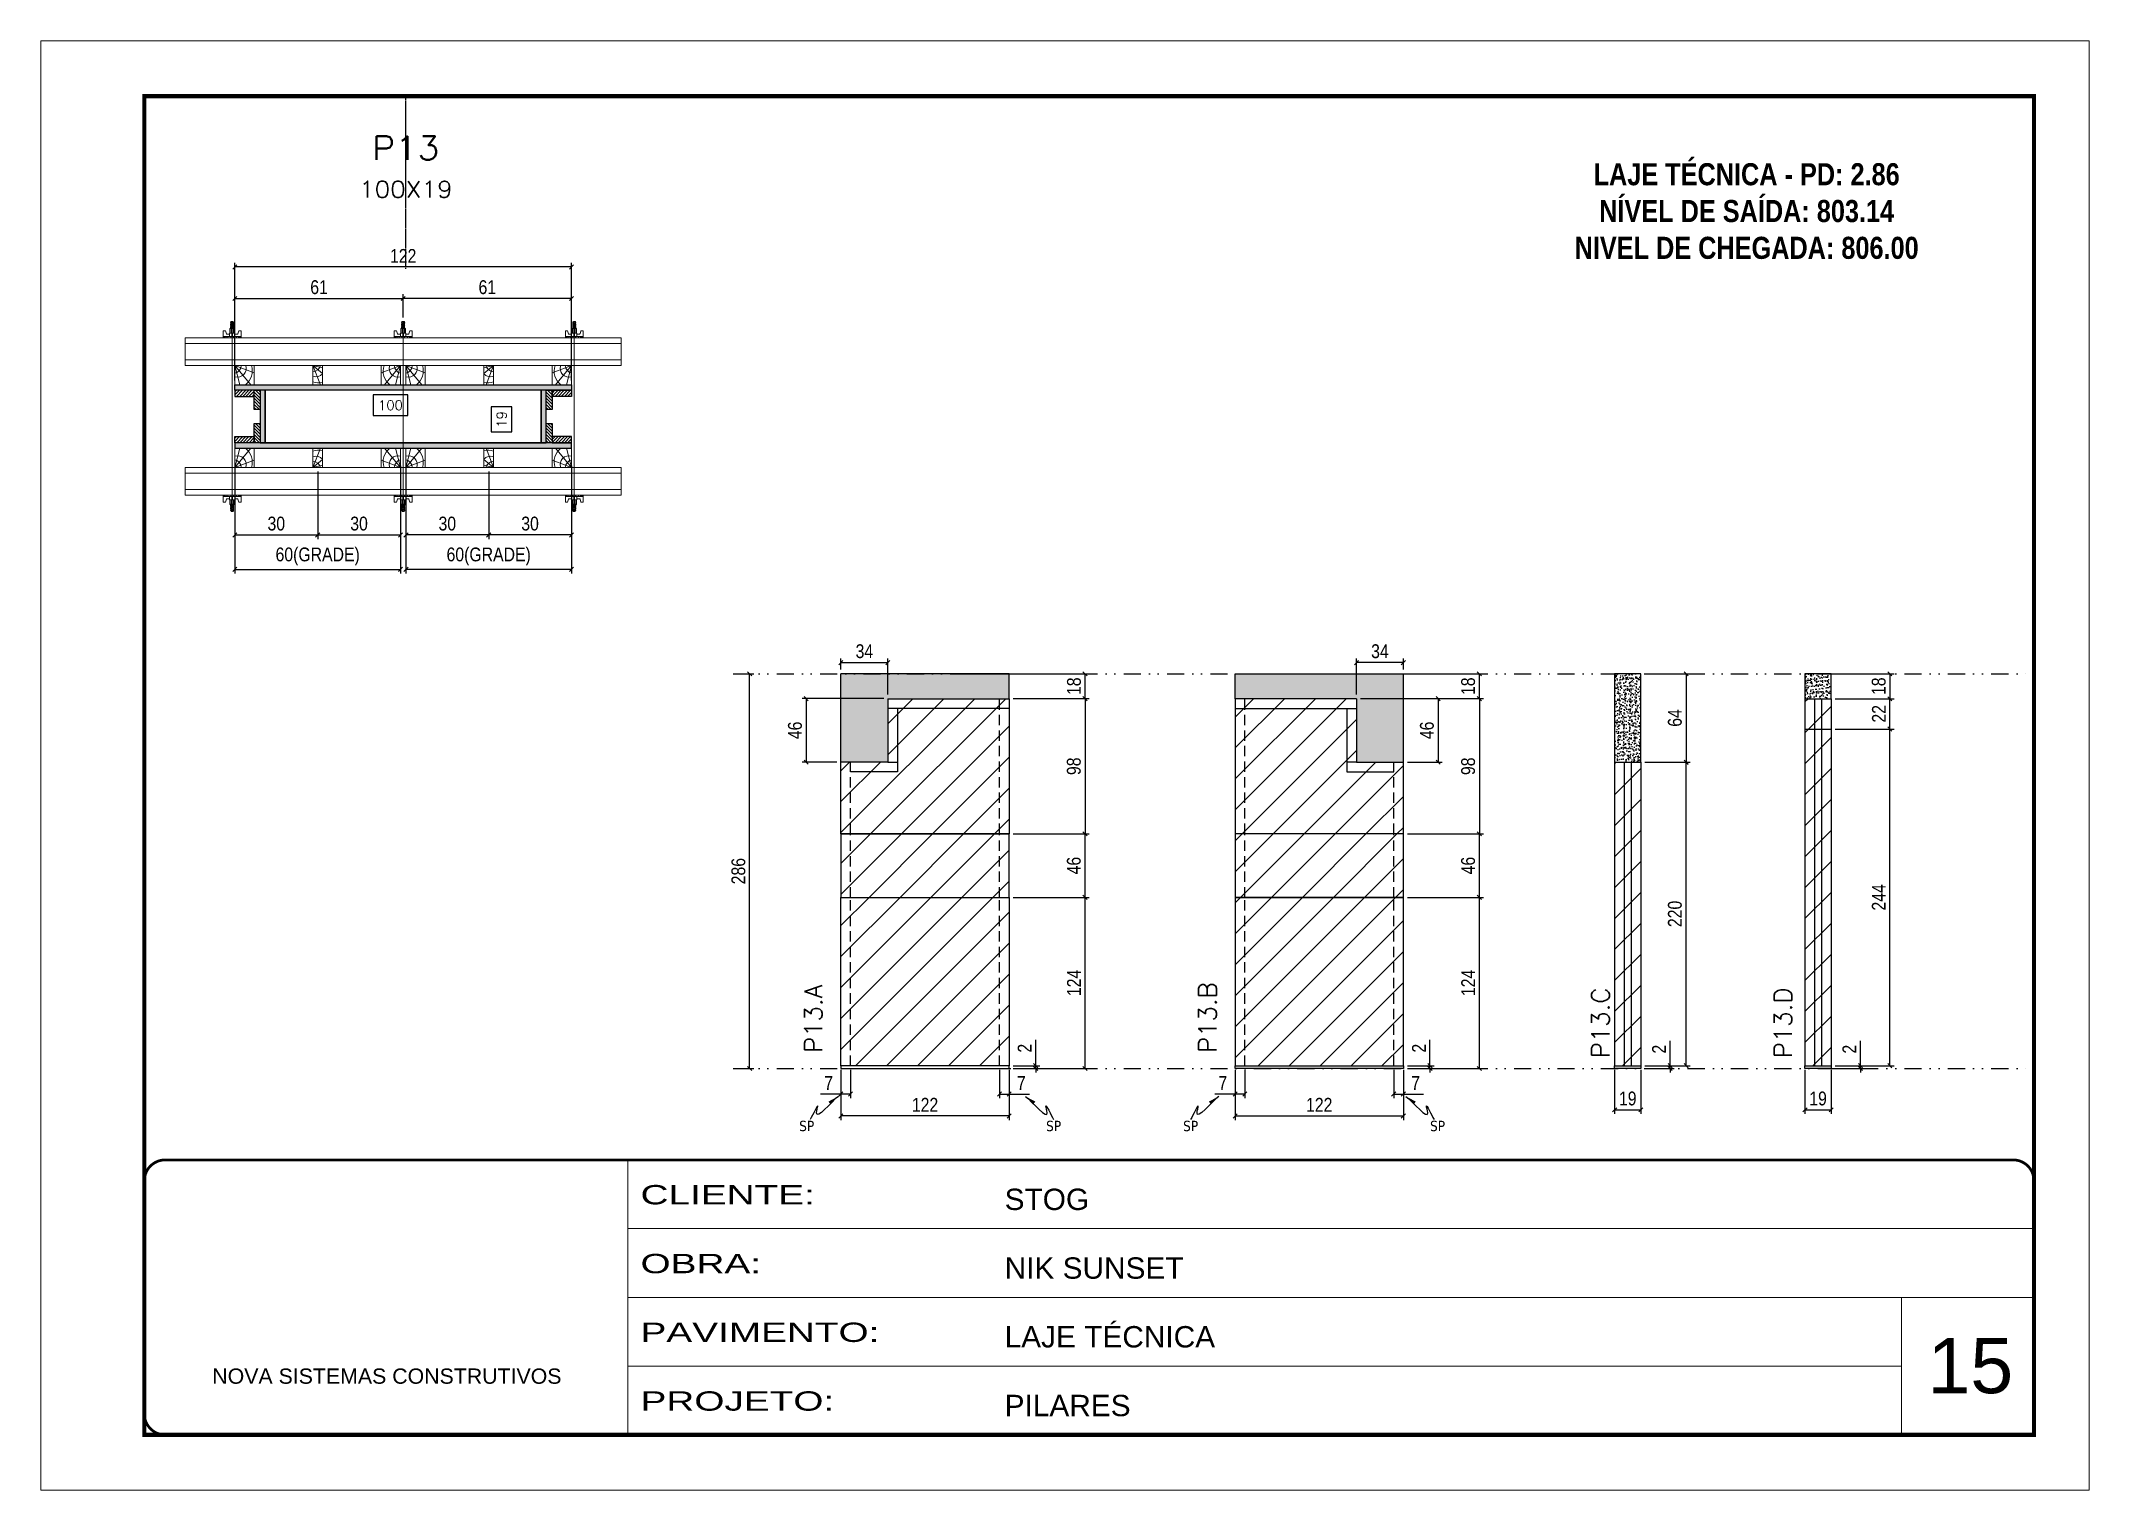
# Model space of a CAD drawing. Extents: x 808 to 7089, y -98 to 17032.
# Drawn here: x 3992 to 5477, y 12537 to 13587 of the extents above; entities that cross this region are included whole.
import ezdxf
from ezdxf.enums import TextEntityAlignment as Align

# ---------------------------------------------------------------- set-up
doc = ezdxf.new("R2010")
doc.units = 0
for name, pattern in [('CONTINUO', [0]), ('DASHED', [0.75, 0.5, -0.25]), ('DIVIDE2', [0.625, 0.25, -0.125, 0, -0.125, 0, -0.125]), ('HIDDEN', [0.375, 0.25, -0.125])]:
    doc.linetypes.add(name, pattern=pattern)
for name, color, linetype, lineweight in [('CARIMBO', 255, 'Continuous', 9), ('Folhas', 255, 'Continuous', 9), ('Hachura', 251, 'Continuous', 9), ('Madeira', 126, 'Continuous', 18), ('Perfil Metálico', 224, 'Continuous', 18), ('REAPROVEITAMENTO', 251, 'Continuous', 9), ('SARRAFO DE PRESSAO', 251, 'DASHED', 9), ('Texto Seção', 7, 'Continuous', 15)]:
    doc.layers.add(name, color=color, linetype=linetype, lineweight=lineweight)
for name, color, linetype in [('CHAPA', 1, 'Continuous'), ('COTA', 241, 'Continuous'), ('Cota Seção (2x)', 241, 'Continuous'), ('NOMENCLATURA', 7, 'Continuous'), ('Nível', 160, 'Continuous'), ('Painéis', 200, 'Continuous'), ('SARR_2.2x7', 40, 'Continuous'), ('SARRAFO', 251, 'Continuous'), ('Sarrafo de Pressão', 42, 'HIDDEN'), ('texto', 7, 'Continuous'), ('Texto de Titulo', 7, 'Continuous'), ('Texto Qtd Sarr', 242, 'Continuous')]:
    doc.layers.add(name, color=color, linetype=linetype)
doc.styles.add('ARIAL', font='arial.ttf')
doc.styles.add('COTA TECNICA', font='techl___.ttf', dxfattribs={"height": 10})
doc.styles.add('COTA TECNICA 2X', font='techl___.ttf', dxfattribs={"height": 10})
doc.styles.add('COTA TECNICA-50', font='techl___.ttf', dxfattribs={"height": 10})
doc.styles.add('REGUA-120', font='ROMANS.shx', dxfattribs={"height": 15})
doc.styles.add('ROMANC', font='techb___.ttf', dxfattribs={"height": 2.5})
doc.styles.add('ROMANS', font='romans.shx')
doc.styles.get("Standard").update_dxf_attribs({"font": 'arial.ttf'})
doc.styles.add('Tecnologia', font='')
doc.styles.get('Tecnologia').set_extended_font_data('Forgotten Futurist')
doc.dimstyles.new('COTA PAINEL-50', dxfattribs={"dimtxt": 10, "dimasz": 3, "dimexe": 3, "dimexo": 3, "dimgap": 3, "dimtad": 1, "dimdec": 1, "dimzin": 12, "dimdsep": 46, "dimtxsty": 'COTA TECNICA-50', "dimblk1": 'OBLIQUE', "dimblk2": 'OBLIQUE', "dimsah": 1, "dimcen": 0.9, "dimclrd": 4, "dimclre": 4, "dimclrt": 240, "dimadec": 1, "dimazin": 3, "dimtfac": 1, "dimtdec": 1, "dimtmove": 0, "dimatfit": 3, "dimfxl": 1, "dimtolj": 1, "dimtzin": 12, "dimarcsym": 0})
doc.dimstyles.new('PAINEL', dxfattribs={"dimtxt": 10, "dimasz": 3, "dimexe": 3, "dimexo": 3, "dimgap": 3, "dimtad": 1, "dimdec": 1, "dimzin": 12, "dimdsep": 46, "dimtxsty": 'COTA TECNICA', "dimblk1": 'OBLIQUE', "dimblk2": 'OBLIQUE', "dimsah": 1, "dimcen": 0.9, "dimclrd": 4, "dimclre": 4, "dimclrt": 240, "dimadec": 1, "dimazin": 3, "dimtfac": 1, "dimtdec": 1, "dimtmove": 0, "dimatfit": 3, "dimfxl": 1, "dimtolj": 1, "dimtzin": 12, "dimarcsym": 0})
doc.dimstyles.new('SECAO PILAR', dxfattribs={"dimtxt": 10, "dimasz": 3, "dimexe": 3, "dimexo": 3, "dimgap": 3, "dimtad": 1, "dimdec": 1, "dimlfac": 0.5, "dimzin": 12, "dimdsep": 46, "dimtxsty": 'COTA TECNICA 2X', "dimblk1": 'OBLIQUE', "dimblk2": 'OBLIQUE', "dimsah": 1, "dimcen": 0.9, "dimclrd": 256, "dimclre": 256, "dimclrt": 256, "dimadec": 1, "dimazin": 3, "dimtfac": 1, "dimtdec": 1, "dimtmove": 0, "dimatfit": 3, "dimfxl": 1, "dimtolj": 1, "dimtzin": 12, "dimarcsym": 0})
doc.dimstyles.new('SECÇÃO 2', dxfattribs={"dimtxt": 7, "dimasz": 6, "dimexe": 0.18, "dimexo": 2, "dimgap": -4, "dimtad": 3, "dimdec": 1, "dimlfac": 0.5, "dimzin": 12, "dimdsep": 46, "dimtxsty": 'ROMANS', "dimblk": 'ARCHTICK', "dimcen": 0.09, "dimse1": 1, "dimse2": 1, "dimsd1": 1, "dimsd2": 1, "dimclrd": 180, "dimclre": 5, "dimclrt": 1, "dimadec": 0, "dimazin": 3, "dimtfac": 1, "dimtdec": 1, "dimtofl": 0, "dimtmove": 0, "dimatfit": 3, "dimldrblk": 'ARCHTICK', "dimfxl": 1, "dimtolj": 1, "dimtzin": 0, "dimarcsym": 0})
doc.dimstyles.get("Standard").update_dxf_attribs({"dimtxt": 0.18, "dimasz": 0.18, "dimexe": 0.18, "dimexo": 0.0625, "dimgap": 0.09, "dimtad": 0, "dimtih": 1, "dimtoh": 1, "dimdec": 4, "dimzin": 0, "dimdsep": 46, "dimtxsty": 'Standard', "dimcen": 0.09, "dimadec": 0, "dimazin": 0, "dimtfac": 1, "dimtdec": 4, "dimtofl": 0, "dimtmove": 0, "dimatfit": 3, "dimfxl": 1, "dimtolj": 1, "dimtzin": 0, "dimarcsym": 0})
pattern_1 = [(45, (13635.2698, 36225.0705), (-1.12253202, 1.12253202), [])]
pattern_2 = [(45, (13500.2698, 36225.0705), (-1.12253202, 1.12253202), [])]

msp = doc.modelspace()

# ---------------------------------------------------------------- texts
at = {"layer": 'CARIMBO', "style": 'ARIAL'}
msp.add_text('15', height=40, dxfattribs=at).set_placement((5359.53, 12606.9))
at = {"layer": 'NOMENCLATURA', "color": 2, "insert": (5228.41, 13524.89), "char_height": 16, "attachment_point": 2, "style": 'ROMANC'}
msp.add_mtext_dynamic_manual_height_columns('\\PLAJE TÉCNICA - PD: 2.86\\PNÍVEL DE SAÍDA: 803.14\\PNIVEL DE CHEGADA: 806.00', width=328.3607, gutter_width=1, heights=[0], dxfattribs=at)
at = {"layer": 'texto', "color": 0, "char_height": 7.5, "attachment_point": 5}
for insert in [(4546.89, 12800.49), (4725.91, 12800.49), (4825.26, 12800.49), (5004.29, 12800.49)]:
    msp.add_mtext('{\\fTahoma|b0|i0|c0|p34;\\C4;SP}', dxfattribs=dict(at, insert=insert))
at = {"layer": 'Texto Seção', "char_height": 13, "width": 285.3299, "attachment_point": 7, "rotation": 90, "style": 'REGUA-120'}
for s, insert in [('P13.A', (4558.19, 12853.42)), ('P13.B', (4844.04, 12853.42)), ('P13.C', (5128.96, 12849.58)), ('\\pxt4;P13.D', (5261.25, 12849.58))]:
    msp.add_mtext(s, dxfattribs=dict(at, insert=insert))

# ---------------------------------------------------------------- blocks, each defined once
blk = doc.blocks.new('9999999999')
at = {"color": 30, "linetype": 'CONTINUO'}
for p, q in [((98564.6, 34230.2), (98564.6, 34429.4)), ((98564.6, 34379.6), (99584, 34379.6)), ((98564.6, 34329.8), (99488, 34329.8)), ((99584, 34329.8), (99488, 34329.8)), ((99488, 34329.8), (99488, 34230.2)), ((98564.6, 34280), (99488, 34280))]:
    blk.add_line(p, q, dxfattribs=at)
at = {"color": 30, "linetype": 'CONTINUO', "const_width": 2}
blk.add_lwpolyline([(99584, 34230.2), (99584, 34414.4, 0.414214), (99569, 34429.4), (98229, 34429.4, 0.414214), (98214, 34414.4), (98214, 34245.2, 0.414214), (98229, 34230.2), (99584, 34230.2)], format="xyb", dxfattribs=at)
at = {"layer": 'Folhas'}
blk.add_lwpolyline([(98139, 34190.2), (99624, 34190.2), (99624, 35240.2), (98139, 35240.2)], close=True, dxfattribs=at)
at = {"layer": 'Folhas', "color": 30, "const_width": 3}
blk.add_lwpolyline([(98214, 34230.2), (99584, 34230.2), (99584, 35200.2), (98214, 35200.2)], close=True, dxfattribs=at)
at = {"color": 7, "linetype": 'Continuous', "ltscale": 5, "style": 'ARIAL'}
for s, height, p in [('STOG', 15.48, (98837.7, 34393.1)), ('NIK SUNSET', 15.48, (98837.7, 34343.3)), ('LAJE TÉCNICA', 15.483, (98837.7, 34293.5)), ('NOVA SISTEMAS CONSTRUTIVOS', 11.059, (98263.2, 34267.2)), ('PILARES', 15.48, (98837.7, 34243.7))]:
    blk.add_text(s, height=height, dxfattribs=at).set_placement(p)
at = {"layer": 'Folhas', "color": 7, "style": 'Tecnologia', "width": 1.5}
for s, p in [('CLIENTE:', (98573.7, 34397.2)), ('OBRA:', (98573.7, 34347.3)), ('PAVIMENTO:', (98573.7, 34297.5)), ('PROJETO:', (98573.7, 34247.7))]:
    blk.add_text(s, height=14, dxfattribs=at).set_placement(p)
blk = doc.blocks.new('titulo1')
at = {"layer": 'Defpoints', "color": 252, "linetype": 'HIDDEN', "ltscale": 2}
blk.add_line((0, 0), (0, 125), dxfattribs=at)
at = {"layer": 'Defpoints', "style": 'ROMANS', "oblique": 15}
blk.add_attdef('FOLHA', text='', height=10, dxfattribs=at).set_placement((0, 15.6), align=Align.MIDDLE_CENTER)
at = {"layer": 'Texto Qtd Sarr', "color": 3, "style": 'ROMANS', "oblique": 15}
for tag, height, p in [('TITULO', 17, (0, 71.4)), ('SEÇÃO', 12, (0, 41.5))]:
    blk.add_attdef(tag, text='', height=height, dxfattribs=at).set_placement(p, align=Align.MIDDLE_CENTER)
blk = doc.blocks.new('*D407')
at = {"layer": 'Cota Seção (2x)', "color": 180, "lineweight": -2, "transparency": 16777216}
for p, q in [((4257.6, 13330.3), (4232.6, 13330.3)), ((4232.6, 13330.3), (4232.6, 13315.3)), ((4257.6, 13315.3), (4257.6, 13330.3)), ((4232.6, 13315.3), (4257.6, 13315.3))]:
    blk.add_line(p, q, dxfattribs=at)
at = {"layer": 'Defpoints', "color": 0, "transparency": 16777216}
for p in [(4154.3, 13333.7), (4354.3, 13333.7), (4154.3, 13311.3)]:
    blk.add_point(p, dxfattribs=at)
at = {"layer": 'Cota Seção (2x)', "color": 1, "transparency": 16777216, "insert": (4245.1, 13322.8), "char_height": 7, "attachment_point": 5, "style": 'ROMANS'}
blk.add_mtext('\\A1;100', dxfattribs=at)
blk = doc.blocks.new('_ArchTick')
at = {"color": 0, "linetype": 'ByBlock', "const_width": 0.15}
blk.add_lwpolyline([(-0.5, -0.5), (0.5, 0.5)], dxfattribs=at)
blk = doc.blocks.new('_Oblique')
at = {"color": 0, "linetype": 'ByBlock', "lineweight": -2}
blk.add_line((-0.5, -0.5), (0.5, 0.5), dxfattribs=at)
blk = doc.blocks.new('*D408')
at = {"layer": 'Cota Seção (2x)', "lineweight": -2, "transparency": 16777216}
for p, q in [((4132.3, 13340.7), (4132.3, 13426)), ((4376.3, 13340.7), (4376.3, 13426)), ((4376.3, 13423), (4132.3, 13423))]:
    blk.add_line(p, q, dxfattribs=at)
at = {"layer": 'Defpoints', "color": 0, "transparency": 16777216}
for p in [(4132.3, 13423), (4132.3, 13337.7), (4376.3, 13337.7)]:
    blk.add_point(p, dxfattribs=at)
at = {"layer": 'Cota Seção (2x)', "lineweight": -2, "transparency": 16777216, "xscale": 3, "yscale": 3, "zscale": 3, "rotation": 180}
blk.add_blockref('_Oblique', (4132.3, 13423), dxfattribs=at)
at = {"layer": 'Cota Seção (2x)', "lineweight": -2, "transparency": 16777216, "xscale": 3, "yscale": 3, "zscale": 3}
blk.add_blockref('_Oblique', (4376.3, 13423), dxfattribs=at)
at = {"layer": 'Cota Seção (2x)', "transparency": 16777216, "insert": (4254.3, 13431), "char_height": 10, "attachment_point": 5, "style": 'COTA TECNICA 2X'}
blk.add_mtext('\\A1;122', dxfattribs=at)
blk = doc.blocks.new('*D409')
at = {"layer": 'Cota Seção (2x)', "lineweight": -2, "transparency": 16777216}
for p, q in [((4254.3, 13386.5), (4254.3, 13403.2)), ((4376.3, 13400.2), (4254.3, 13400.2)), ((4376.3, 13374.7), (4376.3, 13403.2))]:
    blk.add_line(p, q, dxfattribs=at)
at = {"layer": 'Defpoints', "color": 0, "transparency": 16777216}
for p in [(4254.3, 13400.2), (4254.3, 13383.5), (4376.3, 13371.7)]:
    blk.add_point(p, dxfattribs=at)
at = {"layer": 'Cota Seção (2x)', "lineweight": -2, "transparency": 16777216, "xscale": 3, "yscale": 3, "zscale": 3, "rotation": 180}
blk.add_blockref('_Oblique', (4254.3, 13400.2), dxfattribs=at)
at = {"layer": 'Cota Seção (2x)', "lineweight": -2, "transparency": 16777216, "xscale": 3, "yscale": 3, "zscale": 3}
blk.add_blockref('_Oblique', (4376.3, 13400.2), dxfattribs=at)
at = {"layer": 'Cota Seção (2x)', "transparency": 16777216, "insert": (4315.3, 13408.3), "char_height": 10, "attachment_point": 5, "style": 'COTA TECNICA 2X'}
blk.add_mtext('\\A1;61', dxfattribs=at)
blk = doc.blocks.new('*D410')
at = {"layer": 'Cota Seção (2x)', "lineweight": -2, "transparency": 16777216}
for p, q in [((4132.3, 13374.7), (4132.3, 13403.2)), ((4132.3, 13400.2), (4254.3, 13400.2)), ((4254.3, 13386.5), (4254.3, 13403.2))]:
    blk.add_line(p, q, dxfattribs=at)
at = {"layer": 'Defpoints', "color": 0, "transparency": 16777216}
for p in [(4254.3, 13400.2), (4254.3, 13383.5), (4132.3, 13371.7)]:
    blk.add_point(p, dxfattribs=at)
at = {"layer": 'Cota Seção (2x)', "lineweight": -2, "transparency": 16777216, "xscale": 3, "yscale": 3, "zscale": 3, "rotation": 180}
blk.add_blockref('_Oblique', (4132.3, 13400.2), dxfattribs=at)
at = {"layer": 'Cota Seção (2x)', "lineweight": -2, "transparency": 16777216, "xscale": 3, "yscale": 3, "zscale": 3}
blk.add_blockref('_Oblique', (4254.3, 13400.2), dxfattribs=at)
at = {"layer": 'Cota Seção (2x)', "transparency": 16777216, "insert": (4193.3, 13408.3), "char_height": 10, "attachment_point": 5, "style": 'COTA TECNICA 2X'}
blk.add_mtext('\\A1;61', dxfattribs=at)
blk = doc.blocks.new('*D411')
at = {"layer": 'Cota Seção (2x)', "color": 180, "lineweight": -2, "transparency": 16777216}
for p, q in [((4333.2, 13321.6), (4318.2, 13321.6)), ((4318.2, 13321.6), (4318.2, 13303.6)), ((4333.2, 13303.6), (4333.2, 13321.6)), ((4318.2, 13303.6), (4333.2, 13303.6))]:
    blk.add_line(p, q, dxfattribs=at)
at = {"layer": 'Defpoints', "color": 0, "transparency": 16777216}
for p in [(4354.3, 13333.7), (4337.2, 13295.7), (4354.3, 13295.7)]:
    blk.add_point(p, dxfattribs=at)
at = {"layer": 'Cota Seção (2x)', "color": 1, "transparency": 16777216, "insert": (4325.7, 13312.6), "char_height": 7, "attachment_point": 5, "rotation": 90, "style": 'ROMANS'}
blk.add_mtext('\\A1;19', dxfattribs=at)
blk = doc.blocks.new('C')
at = {"layer": 'Hachura', "color": 0}
for p, q in [((0, 3.22), (0, -3.22)), ((0.45, 3.22), (0, 3.22)), ((0.46, 3.16), (0, 3.16)), ((0.46, 3.05), (0, 3.05)), ((0.46, 2.88), (0, 2.88)), ((0, 2.75), (0, -1.16)), ((0.46, 2.65), (0, 2.65)), ((0.46, 2.23), (0, 2.23)), ((0.46, 1.51), (0, 1.51)), ((0.39, 0.49), (0.17, 0.49)), ((0.45, -3.23), (0.45, 3.22)), ((0.45, 3.22), (2.58, 3.22)), ((1.74, 0.97), (0.45, 0.97)), ((1.45, 0.1), (0.45, 0.1)), ((1.35, 1.94), (1.35, 0.96)), ((2.58, 2.39), (1.47, 2.09)), ((1.74, -0.97), (1.74, 0.97)), ((1.74, 0.97), (1.74, 0.84)), ((1.74, 0.97), (1.74, 0.84)), ((1.74, 0.84), (3.35, 0.84)), ((3.35, 0.45), (1.74, 0.45)), ((2.58, 3.22), (2.58, 2.39)), ((3.32, 0.84), (3.32, -0.84)), ((3.35, 0.84), (3.35, -0.84)), ((3.68, 0.45), (3.35, 0.45)), ((3.84, -0.52), (3.35, 0.45)), ((3.35, 0.06), (3.67, -0.57)), ((3.68, 0.45), (4.16, -0.52)), ((3.72, 0.5), (4.25, -0.57)), ((4.37, -0.55), (3.83, 0.53)), ((4.15, 0.45), (3.93, 0.45)), ((4.42, -0.52), (3.93, 0.45)), ((4.15, 0.45), (4.26, 0.45)), ((4.26, 0.45), (4.74, -0.52)), ((4.3, 0.5), (4.83, -0.57)), ((4.95, -0.55), (4.41, 0.53)), ((4.51, 0.45), (4.84, 0.45)), ((5, -0.52), (4.51, 0.45)), ((4.84, 0.45), (5.32, -0.52)), ((4.88, 0.5), (5.41, -0.57)), ((5.53, -0.55), (4.99, 0.53)), ((5.58, -0.52), (5.09, 0.45)), ((5.42, 0.45), (5.09, 0.45)), ((5.58, -0.52), (5.09, 0.45)), ((5.42, 0.45), (5.74, -0.19)), ((5.46, 0.5), (5.74, -0.07)), ((5.74, 0.19), (5.57, 0.53)), ((5.74, 0.32), (5.68, 0.45)), ((5.68, 0.45), (5.74, 0.45)), ((5.74, 0.45), (5.9, 0.29)), ((5.74, 0.45), (5.74, -0.52)), ((5.9, -0.36), (5.9, 0.29)), ((0.45, 0), (0, 0)), ((0.46, -1.52), (0, -1.52)), ((0.46, -2.23), (0, -2.23)), ((0.46, -2.65), (0, -2.65)), ((0.46, -2.88), (0, -2.88)), ((0.46, -3.05), (0, -3.05)), ((0.46, -3.16), (0, -3.16)), ((0, -3.22), (2.57, -3.22)), ((0.08, -0.48), (0.29, -0.48)), ((0.29, -0.48), (0.4, -0.48)), ((0.45, 0), (0.45, -0.97)), ((0.45, -0.16), (1.45, -0.16)), ((0.45, -0.65), (0.45, -0.32)), ((0.45, -3.23), (0.45, -0.65)), ((0.45, -0.97), (1.74, -0.97)), ((1.35, -1.94), (1.35, -0.97)), ((2.58, -2.39), (1.47, -2.1)), ((3.35, -0.32), (1.74, -0.32)), ((3.35, -0.84), (1.74, -0.84)), ((2.58, -3.23), (2.58, -2.39)), ((3.35, -0.07), (3.58, -0.52)), ((3.35, -0.52), (3.58, -0.52)), ((3.84, -0.52), (4.16, -0.52)), ((4.42, -0.52), (4.74, -0.52)), ((4.63, -0.52), (4.74, -0.52)), ((5, -0.52), (5.32, -0.52)), ((5.58, -0.52), (5.74, -0.52)), ((5.74, -0.52), (5.9, -0.36)), ((5.74, -0.52), (5.74, -0.52))]:
    blk.add_line(p, q, dxfattribs=at)
for centre, radius, start, end in [((1.52, 1.94), 0.161, 104.74356, 180), ((1.44, -0.03), 0.129, 272.69497, 87.30503), ((3.81, 0.39), 0.143, 25.56881, 154.43119), ((4.39, 0.39), 0.143, 25.56881, 154.43119), ((4.97, 0.39), 0.143, 25.56881, 154.43119), ((5.55, 0.39), 0.143, 25.56881, 154.43119), ((0.17, -0.37), 0.174, 221.74404, 317.85924), ((1.52, -1.94), 0.161, 180, 255.25644), ((3.71, -0.4), 0.174, 222.14076, 318.25596), ((4.29, -0.4), 0.174, 222.14076, 318.25596), ((4.87, -0.4), 0.174, 222.14076, 318.25596), ((5.45, -0.4), 0.174, 222.14076, 318.25596), ((5.61, -0.4), 0.174, 317.85924, 318.25596)]:
    blk.add_arc(centre, radius, start, end, dxfattribs=at)
blk = doc.blocks.new('PONTALETE')
at = {"layer": 'Madeira'}
for q in [(2.71, 7), (7, 5.76), (7, 1.74)]:
    blk.add_line((0, 0), q, dxfattribs=at)
blk.add_lwpolyline([(0, 0), (7, 0), (7, 7), (0, 7)], close=True, dxfattribs=at)
for centre, radius, start, end in [((2.04, 0.06), 6.23, 37.28179, 109.09128), ((1.09, 0.9), 3.19, 343.60304, 109.98471), ((-0.21, -0.78), 3.09, 14.63219, 86.0383)]:
    blk.add_arc(centre, radius, start, end, dxfattribs=at)
blk = doc.blocks.new('*D412')
at = {"layer": 'Cota Seção (2x)', "lineweight": -2, "transparency": 16777216}
for p, q in [((4256.3, 13279), (4256.3, 13200.9)), ((4376.3, 13279), (4376.3, 13200.9)), ((4376.3, 13203.9), (4256.3, 13203.9))]:
    blk.add_line(p, q, dxfattribs=at)
at = {"layer": 'Defpoints', "color": 0, "transparency": 16777216}
for p in [(4256.3, 13282), (4376.3, 13282), (4256.3, 13203.9)]:
    blk.add_point(p, dxfattribs=at)
at = {"layer": 'Cota Seção (2x)', "lineweight": -2, "transparency": 16777216, "xscale": 3, "yscale": 3, "zscale": 3, "rotation": 180}
blk.add_blockref('_Oblique', (4256.3, 13203.9), dxfattribs=at)
at = {"layer": 'Cota Seção (2x)', "lineweight": -2, "transparency": 16777216, "xscale": 3, "yscale": 3, "zscale": 3}
blk.add_blockref('_Oblique', (4376.3, 13203.9), dxfattribs=at)
at = {"layer": 'Cota Seção (2x)', "transparency": 16777216, "insert": (4316.3, 13213.2), "char_height": 10, "attachment_point": 5, "style": 'COTA TECNICA 2X'}
blk.add_mtext('\\A1;60(GRADE)', dxfattribs=at)
blk = doc.blocks.new('MEIO PONTALETE')
at = {"layer": 'Madeira'}
for q in [(2.71, 7), (3.5, 2.88), (3.5, 0.87)]:
    blk.add_line((0, 0), q, dxfattribs=at)
blk.add_lwpolyline([(0, 0), (3.5, 0), (3.5, 7), (0, 7)], close=True, dxfattribs=at)
for centre, radius, start, end in [((2.04, 0.06), 6.23, 76.44987, 109.09128), ((1.09, 0.9), 3.19, 40.90626, 109.98471), ((-0.21, -0.78), 3.09, 14.63219, 86.0383)]:
    blk.add_arc(centre, radius, start, end, dxfattribs=at)
blk = doc.blocks.new('*D428')
at = {"layer": 'Cota Seção (2x)', "lineweight": -2, "transparency": 16777216}
for p, q in [((4316.3, 13274.7), (4316.3, 13225.8)), ((4376.3, 13274.7), (4376.3, 13225.8)), ((4376.3, 13228.8), (4316.3, 13228.8))]:
    blk.add_line(p, q, dxfattribs=at)
at = {"layer": 'Defpoints', "color": 0, "transparency": 16777216}
for p in [(4316.3, 13277.7), (4376.3, 13277.7), (4316.3, 13228.8)]:
    blk.add_point(p, dxfattribs=at)
at = {"layer": 'Cota Seção (2x)', "lineweight": -2, "transparency": 16777216, "xscale": 3, "yscale": 3, "zscale": 3, "rotation": 180}
blk.add_blockref('_Oblique', (4316.3, 13228.8), dxfattribs=at)
at = {"layer": 'Cota Seção (2x)', "lineweight": -2, "transparency": 16777216, "xscale": 3, "yscale": 3, "zscale": 3}
blk.add_blockref('_Oblique', (4376.3, 13228.8), dxfattribs=at)
at = {"layer": 'Cota Seção (2x)', "transparency": 16777216, "insert": (4346.3, 13237), "char_height": 10, "attachment_point": 5, "style": 'COTA TECNICA 2X'}
blk.add_mtext('\\A1;30', dxfattribs=at)
blk = doc.blocks.new('*D429')
at = {"layer": 'Cota Seção (2x)', "lineweight": -2, "transparency": 16777216}
for p, q in [((4256.3, 13274.7), (4256.3, 13225.8)), ((4316.3, 13274.7), (4316.3, 13225.8)), ((4316.3, 13228.8), (4256.3, 13228.8))]:
    blk.add_line(p, q, dxfattribs=at)
at = {"layer": 'Defpoints', "color": 0, "transparency": 16777216}
for p in [(4256.3, 13277.7), (4316.3, 13277.7), (4256.3, 13228.8)]:
    blk.add_point(p, dxfattribs=at)
at = {"layer": 'Cota Seção (2x)', "lineweight": -2, "transparency": 16777216, "xscale": 3, "yscale": 3, "zscale": 3, "rotation": 180}
blk.add_blockref('_Oblique', (4256.3, 13228.8), dxfattribs=at)
at = {"layer": 'Cota Seção (2x)', "lineweight": -2, "transparency": 16777216, "xscale": 3, "yscale": 3, "zscale": 3}
blk.add_blockref('_Oblique', (4316.3, 13228.8), dxfattribs=at)
at = {"layer": 'Cota Seção (2x)', "transparency": 16777216, "insert": (4286.3, 13237), "char_height": 10, "attachment_point": 5, "style": 'COTA TECNICA 2X'}
blk.add_mtext('\\A1;30', dxfattribs=at)
blk = doc.blocks.new('*D413')
at = {"layer": 'Cota Seção (2x)', "lineweight": -2, "transparency": 16777216}
for p, q in [((4132.3, 13279), (4132.3, 13200.9)), ((4252.3, 13279), (4252.3, 13200.9)), ((4132.3, 13203.9), (4252.3, 13203.9))]:
    blk.add_line(p, q, dxfattribs=at)
at = {"layer": 'Defpoints', "color": 0, "transparency": 16777216}
for p in [(4132.3, 13282), (4252.3, 13282), (4252.3, 13203.9)]:
    blk.add_point(p, dxfattribs=at)
at = {"layer": 'Cota Seção (2x)', "lineweight": -2, "transparency": 16777216, "xscale": 3, "yscale": 3, "zscale": 3, "rotation": 180}
blk.add_blockref('_Oblique', (4132.3, 13203.9), dxfattribs=at)
at = {"layer": 'Cota Seção (2x)', "lineweight": -2, "transparency": 16777216, "xscale": 3, "yscale": 3, "zscale": 3}
blk.add_blockref('_Oblique', (4252.3, 13203.9), dxfattribs=at)
at = {"layer": 'Cota Seção (2x)', "transparency": 16777216, "insert": (4192.3, 13213.2), "char_height": 10, "attachment_point": 5, "style": 'COTA TECNICA 2X'}
blk.add_mtext('\\A1;60(GRADE)', dxfattribs=at)
blk = doc.blocks.new('*D430')
at = {"layer": 'Cota Seção (2x)', "lineweight": -2, "transparency": 16777216}
for p, q in [((4132.3, 13274.7), (4132.3, 13225.8)), ((4192.3, 13274.7), (4192.3, 13225.8)), ((4132.3, 13228.8), (4192.3, 13228.8))]:
    blk.add_line(p, q, dxfattribs=at)
at = {"layer": 'Defpoints', "color": 0, "transparency": 16777216}
for p in [(4132.3, 13277.7), (4192.3, 13277.7), (4192.3, 13228.8)]:
    blk.add_point(p, dxfattribs=at)
at = {"layer": 'Cota Seção (2x)', "lineweight": -2, "transparency": 16777216, "xscale": 3, "yscale": 3, "zscale": 3, "rotation": 180}
blk.add_blockref('_Oblique', (4132.3, 13228.8), dxfattribs=at)
at = {"layer": 'Cota Seção (2x)', "lineweight": -2, "transparency": 16777216, "xscale": 3, "yscale": 3, "zscale": 3}
blk.add_blockref('_Oblique', (4192.3, 13228.8), dxfattribs=at)
at = {"layer": 'Cota Seção (2x)', "transparency": 16777216, "insert": (4162.3, 13237), "char_height": 10, "attachment_point": 5, "style": 'COTA TECNICA 2X'}
blk.add_mtext('\\A1;30', dxfattribs=at)
blk = doc.blocks.new('*D431')
at = {"layer": 'Cota Seção (2x)', "lineweight": -2, "transparency": 16777216}
for p, q in [((4192.3, 13274.7), (4192.3, 13225.8)), ((4252.3, 13274.7), (4252.3, 13225.8)), ((4192.3, 13228.8), (4252.3, 13228.8))]:
    blk.add_line(p, q, dxfattribs=at)
at = {"layer": 'Defpoints', "color": 0, "transparency": 16777216}
for p in [(4192.3, 13277.7), (4252.3, 13277.7), (4252.3, 13228.8)]:
    blk.add_point(p, dxfattribs=at)
at = {"layer": 'Cota Seção (2x)', "lineweight": -2, "transparency": 16777216, "xscale": 3, "yscale": 3, "zscale": 3, "rotation": 180}
blk.add_blockref('_Oblique', (4192.3, 13228.8), dxfattribs=at)
at = {"layer": 'Cota Seção (2x)', "lineweight": -2, "transparency": 16777216, "xscale": 3, "yscale": 3, "zscale": 3}
blk.add_blockref('_Oblique', (4252.3, 13228.8), dxfattribs=at)
at = {"layer": 'Cota Seção (2x)', "transparency": 16777216, "insert": (4222.3, 13237), "char_height": 10, "attachment_point": 5, "style": 'COTA TECNICA 2X'}
blk.add_mtext('\\A1;30', dxfattribs=at)
blk = doc.blocks.new('*D432')
at = {"layer": 'COTA', "color": 4, "lineweight": -2, "transparency": 16777216}
for p, q in [((4496.7, 13128.2), (4508.5, 13128.2)), ((4505.5, 12842.2), (4505.5, 13128.2)), ((4496.7, 12842.2), (4508.5, 12842.2))]:
    blk.add_line(p, q, dxfattribs=at)
at = {"layer": 'Defpoints', "color": 0, "transparency": 16777216}
for p in [(4493.7, 13128.2), (4505.5, 13128.2), (4493.7, 12842.2)]:
    blk.add_point(p, dxfattribs=at)
at = {"layer": 'COTA', "color": 4, "lineweight": -2, "transparency": 16777216, "xscale": 3, "yscale": 3, "zscale": 3}
for p, rotation in [((4505.5, 13128.2), 90), ((4505.5, 12842.2), 270)]:
    blk.add_blockref('_Oblique', p, dxfattribs=dict(at, rotation=rotation))
at = {"layer": 'COTA', "color": 240, "transparency": 16777216, "insert": (4497.4, 12985.2), "char_height": 10, "attachment_point": 5, "rotation": 90, "style": 'COTA TECNICA-50'}
blk.add_mtext('\\A1;286', dxfattribs=at)
blk = doc.blocks.new('*D414')
at = {"layer": 'COTA', "color": 4, "lineweight": -2, "transparency": 16777216}
for p, q in [((4571.7, 12841.2), (4571.7, 12804.8)), ((4693.7, 12841.2), (4693.7, 12804.8)), ((4693.7, 12807.8), (4571.7, 12807.8))]:
    blk.add_line(p, q, dxfattribs=at)
at = {"layer": 'Defpoints', "color": 0, "transparency": 16777216}
for p in [(4571.7, 12844.2), (4693.7, 12844.2), (4571.7, 12807.8)]:
    blk.add_point(p, dxfattribs=at)
at = {"layer": 'COTA', "color": 4, "lineweight": -2, "transparency": 16777216, "xscale": 3, "yscale": 3, "zscale": 3, "rotation": 180}
blk.add_blockref('_Oblique', (4571.7, 12807.8), dxfattribs=at)
at = {"layer": 'COTA', "color": 4, "lineweight": -2, "transparency": 16777216, "xscale": 3, "yscale": 3, "zscale": 3}
blk.add_blockref('_Oblique', (4693.7, 12807.8), dxfattribs=at)
at = {"layer": 'COTA', "color": 240, "transparency": 16777216, "insert": (4632.7, 12815.9), "char_height": 10, "attachment_point": 5, "style": 'COTA TECNICA'}
blk.add_mtext('\\A1;122', dxfattribs=at)
blk = doc.blocks.new('*D415')
at = {"layer": 'COTA', "color": 4, "lineweight": -2, "transparency": 16777216}
for p, q in [((4686.7, 12841.2), (4686.7, 12820.7)), ((4693.7, 12839.2), (4693.7, 12820.7)), ((4686.7, 12823.7), (4693.7, 12823.7)), ((4693.7, 12823.7), (4708.4, 12823.7))]:
    blk.add_line(p, q, dxfattribs=at)
at = {"layer": 'Defpoints', "color": 0, "transparency": 16777216}
for p in [(4686.7, 12844.2), (4693.7, 12842.2), (4693.7, 12823.7)]:
    blk.add_point(p, dxfattribs=at)
at = {"layer": 'COTA', "color": 4, "lineweight": -2, "transparency": 16777216, "xscale": 3, "yscale": 3, "zscale": 3, "rotation": 180}
blk.add_blockref('_Oblique', (4686.7, 12823.7), dxfattribs=at)
at = {"layer": 'COTA', "color": 4, "lineweight": -2, "transparency": 16777216, "xscale": 3, "yscale": 3, "zscale": 3}
blk.add_blockref('_Oblique', (4693.7, 12823.7), dxfattribs=at)
at = {"layer": 'COTA', "color": 240, "transparency": 16777216, "insert": (4702.5, 12831.7), "char_height": 10, "attachment_point": 5, "style": 'COTA TECNICA-50'}
blk.add_mtext('\\A1;7', dxfattribs=at)
blk = doc.blocks.new('*D416')
at = {"layer": 'COTA', "color": 4, "lineweight": -2, "transparency": 16777216}
for p, q in [((4571.7, 12839.2), (4571.7, 12820.7)), ((4578.7, 12841.2), (4578.7, 12820.7)), ((4571.7, 12823.7), (4556.9, 12823.7)), ((4578.7, 12823.7), (4571.7, 12823.7))]:
    blk.add_line(p, q, dxfattribs=at)
at = {"layer": 'Defpoints', "color": 0, "transparency": 16777216}
for p in [(4571.7, 12842.2), (4578.7, 12844.2), (4571.7, 12823.7)]:
    blk.add_point(p, dxfattribs=at)
at = {"layer": 'COTA', "color": 4, "lineweight": -2, "transparency": 16777216, "xscale": 3, "yscale": 3, "zscale": 3, "rotation": 180}
blk.add_blockref('_Oblique', (4571.7, 12823.7), dxfattribs=at)
at = {"layer": 'COTA', "color": 4, "lineweight": -2, "transparency": 16777216, "xscale": 3, "yscale": 3, "zscale": 3}
blk.add_blockref('_Oblique', (4578.7, 12823.7), dxfattribs=at)
at = {"layer": 'COTA', "color": 240, "transparency": 16777216, "insert": (4562.8, 12831.7), "char_height": 10, "attachment_point": 5, "style": 'COTA TECNICA-50'}
blk.add_mtext('\\A1;7', dxfattribs=at)
blk = doc.blocks.new('*D417')
at = {"layer": 'COTA', "color": 4, "linetype": 'ByBlock', "lineweight": -2, "transparency": 16777216}
for p, q in [((4696.7, 12966.2), (4751.7, 12966.2)), ((4748.7, 12842.2), (4748.7, 12966.2)), ((4696.7, 12842.2), (4751.7, 12842.2))]:
    blk.add_line(p, q, dxfattribs=at)
at = {"layer": 'Defpoints', "color": 0, "linetype": 'ByBlock', "transparency": 16777216}
for p in [(4693.7, 12966.2), (4748.7, 12966.2), (4693.7, 12842.2)]:
    blk.add_point(p, dxfattribs=at)
at = {"layer": 'COTA', "color": 4, "linetype": 'ByBlock', "lineweight": -2, "transparency": 16777216, "xscale": 3, "yscale": 3, "zscale": 3}
for p, rotation in [((4748.7, 12966.2), 90), ((4748.7, 12842.2), 270)]:
    blk.add_blockref('_Oblique', p, dxfattribs=dict(at, rotation=rotation))
at = {"layer": 'COTA', "color": 240, "linetype": 'ByBlock', "transparency": 16777216, "insert": (4740.7, 12904.2), "char_height": 10, "attachment_point": 5, "rotation": 90, "style": 'COTA TECNICA'}
blk.add_mtext('\\A1;124', dxfattribs=at)
blk = doc.blocks.new('*D418')
at = {"layer": 'COTA', "color": 4, "lineweight": -2, "transparency": 16777216}
for p, q in [((4712.9, 12844.2), (4712.9, 12863)), ((4696.7, 12844.2), (4715.9, 12844.2)), ((4696.7, 12842.2), (4715.9, 12842.2)), ((4712.9, 12842.2), (4712.9, 12844.2)), ((4712.9, 12842.2), (4712.9, 12839.2))]:
    blk.add_line(p, q, dxfattribs=at)
at = {"layer": 'Defpoints', "color": 0, "transparency": 16777216}
for p in [(4693.7, 12844.2), (4693.7, 12842.2), (4712.9, 12842.2)]:
    blk.add_point(p, dxfattribs=at)
at = {"layer": 'COTA', "color": 4, "lineweight": -2, "transparency": 16777216, "xscale": 3, "yscale": 3, "zscale": 3}
for p, rotation in [((4712.9, 12844.2), 270), ((4712.9, 12842.2), 90)]:
    blk.add_blockref('_Oblique', p, dxfattribs=dict(at, rotation=rotation))
at = {"layer": 'COTA', "color": 240, "transparency": 16777216, "insert": (4704.9, 12856.9), "char_height": 10, "attachment_point": 5, "rotation": 90, "style": 'COTA TECNICA-50'}
blk.add_mtext('\\A1;2', dxfattribs=at)
blk = doc.blocks.new('*D419')
at = {"layer": 'COTA', "color": 4, "linetype": 'ByBlock', "lineweight": -2, "transparency": 16777216}
for p, q in [((4696.7, 12966.2), (4751.7, 12966.2)), ((4748.7, 12842.2), (4748.7, 12966.2)), ((4696.7, 12842.2), (4751.7, 12842.2))]:
    blk.add_line(p, q, dxfattribs=at)
at = {"layer": 'Defpoints', "color": 0, "linetype": 'ByBlock', "transparency": 16777216}
for p in [(4693.7, 12966.2), (4748.7, 12966.2), (4693.7, 12842.2)]:
    blk.add_point(p, dxfattribs=at)
at = {"layer": 'COTA', "color": 4, "linetype": 'ByBlock', "lineweight": -2, "transparency": 16777216, "xscale": 3, "yscale": 3, "zscale": 3}
for p, rotation in [((4748.7, 12966.2), 90), ((4748.7, 12842.2), 270)]:
    blk.add_blockref('_Oblique', p, dxfattribs=dict(at, rotation=rotation))
at = {"layer": 'COTA', "color": 240, "linetype": 'ByBlock', "transparency": 16777216, "insert": (4740.7, 12904.2), "char_height": 10, "attachment_point": 5, "rotation": 90, "style": 'COTA TECNICA'}
blk.add_mtext('\\A1;124', dxfattribs=at)
blk = doc.blocks.new('*D420')
at = {"layer": 'COTA', "color": 4, "lineweight": -2, "transparency": 16777216}
for p, q in [((5270.7, 12841.2), (5270.7, 12809.3)), ((5289.7, 12841.2), (5289.7, 12809.3)), ((5270.7, 12812.3), (5289.7, 12812.3))]:
    blk.add_line(p, q, dxfattribs=at)
at = {"layer": 'Defpoints', "color": 0, "transparency": 16777216}
for p in [(5270.7, 12844.2), (5289.7, 12844.2), (5289.7, 12812.3)]:
    blk.add_point(p, dxfattribs=at)
at = {"layer": 'COTA', "color": 4, "lineweight": -2, "transparency": 16777216, "xscale": 3, "yscale": 3, "zscale": 3, "rotation": 180}
blk.add_blockref('_Oblique', (5270.7, 12812.3), dxfattribs=at)
at = {"layer": 'COTA', "color": 4, "lineweight": -2, "transparency": 16777216, "xscale": 3, "yscale": 3, "zscale": 3}
blk.add_blockref('_Oblique', (5289.7, 12812.3), dxfattribs=at)
at = {"layer": 'COTA', "color": 240, "transparency": 16777216, "insert": (5280.2, 12820.4), "char_height": 10, "attachment_point": 5, "style": 'COTA TECNICA'}
blk.add_mtext('\\A1;19', dxfattribs=at)
blk = doc.blocks.new('*D421')
at = {"layer": 'COTA', "color": 4, "lineweight": -2, "transparency": 16777216}
for p, q in [((5310.9, 12844.2), (5310.9, 12862.3)), ((5292.7, 12844.2), (5313.9, 12844.2)), ((5292.7, 12842.2), (5313.9, 12842.2)), ((5310.9, 12842.2), (5310.9, 12844.2)), ((5310.9, 12842.2), (5310.9, 12839.2))]:
    blk.add_line(p, q, dxfattribs=at)
at = {"layer": 'Defpoints', "color": 0, "transparency": 16777216}
for p in [(5289.7, 12844.2), (5289.7, 12842.2), (5310.9, 12844.2)]:
    blk.add_point(p, dxfattribs=at)
at = {"layer": 'COTA', "color": 4, "lineweight": -2, "transparency": 16777216, "xscale": 3, "yscale": 3, "zscale": 3}
for p, rotation in [((5310.9, 12844.2), 270), ((5310.9, 12842.2), 90)]:
    blk.add_blockref('_Oblique', p, dxfattribs=dict(at, rotation=rotation))
at = {"layer": 'COTA', "color": 240, "transparency": 16777216, "insert": (5302.9, 12856.2), "char_height": 10, "attachment_point": 5, "rotation": 90, "style": 'COTA TECNICA-50'}
blk.add_mtext('\\A1;2', dxfattribs=at)
blk = doc.blocks.new('*D422')
at = {"layer": 'COTA', "color": 4, "linetype": 'ByBlock', "lineweight": -2, "transparency": 16777216}
for p, q in [((5292.7, 13128.2), (5335.3, 13128.2)), ((5332.3, 13128.2), (5332.3, 13110.1)), ((5292.7, 13110.1), (5335.3, 13110.1))]:
    blk.add_line(p, q, dxfattribs=at)
at = {"layer": 'Defpoints', "color": 0, "linetype": 'ByBlock', "transparency": 16777216}
for p in [(5289.7, 13128.2), (5289.7, 13110.1), (5332.3, 13110.1)]:
    blk.add_point(p, dxfattribs=at)
at = {"layer": 'COTA', "color": 4, "linetype": 'ByBlock', "lineweight": -2, "transparency": 16777216, "xscale": 3, "yscale": 3, "zscale": 3}
for p, rotation in [((5332.3, 13128.2), 90), ((5332.3, 13110.1), 270)]:
    blk.add_blockref('_Oblique', p, dxfattribs=dict(at, rotation=rotation))
at = {"layer": 'COTA', "color": 240, "linetype": 'ByBlock', "transparency": 16777216, "insert": (5324.2, 13119.2), "char_height": 10, "attachment_point": 5, "rotation": 90, "style": 'COTA TECNICA'}
blk.add_mtext('\\A1;18', dxfattribs=at)
blk = doc.blocks.new('*D423')
at = {"layer": 'COTA', "color": 4, "lineweight": -2, "transparency": 16777216}
for p, q in [((5292.7, 13088.2), (5335.3, 13088.2)), ((5332.3, 12844.2), (5332.3, 13088.2)), ((5292.7, 12844.2), (5335.3, 12844.2))]:
    blk.add_line(p, q, dxfattribs=at)
at = {"layer": 'Defpoints', "color": 0, "transparency": 16777216}
for p in [(5289.7, 13088.2), (5332.3, 13088.2), (5289.7, 12844.2)]:
    blk.add_point(p, dxfattribs=at)
at = {"layer": 'COTA', "color": 4, "lineweight": -2, "transparency": 16777216, "xscale": 3, "yscale": 3, "zscale": 3}
for p, rotation in [((5332.3, 13088.2), 90), ((5332.3, 12844.2), 270)]:
    blk.add_blockref('_Oblique', p, dxfattribs=dict(at, rotation=rotation))
at = {"layer": 'COTA', "color": 240, "transparency": 16777216, "insert": (5324.2, 12966.2), "char_height": 10, "attachment_point": 5, "rotation": 90, "style": 'COTA TECNICA-50'}
blk.add_mtext('\\A1;244', dxfattribs=at)
blk = doc.blocks.new('*D390')
at = {"layer": 'COTA', "color": 4, "lineweight": -2, "transparency": 16777216}
for p, q in [((5292.7, 13110.1), (5335.3, 13110.1)), ((5332.3, 13088.2), (5332.3, 13110.1)), ((5292.7, 13088.2), (5335.3, 13088.2))]:
    blk.add_line(p, q, dxfattribs=at)
at = {"layer": 'Defpoints', "color": 0, "transparency": 16777216}
for p in [(5289.7, 13110.1), (5332.3, 13110.1), (5289.7, 13088.2)]:
    blk.add_point(p, dxfattribs=at)
at = {"layer": 'COTA', "color": 4, "lineweight": -2, "transparency": 16777216, "xscale": 3, "yscale": 3, "zscale": 3}
for p, rotation in [((5332.3, 13110.1), 90), ((5332.3, 13088.2), 270)]:
    blk.add_blockref('_Oblique', p, dxfattribs=dict(at, rotation=rotation))
at = {"layer": 'COTA', "color": 240, "transparency": 16777216, "insert": (5324.3, 13099.2), "char_height": 10, "attachment_point": 5, "rotation": 90, "style": 'COTA TECNICA-50'}
blk.add_mtext('\\A1;22', dxfattribs=at)
blk = doc.blocks.new('*D391')
at = {"layer": 'COTA', "color": 4, "lineweight": -2, "transparency": 16777216}
for p, q in [((4857.5, 12841.2), (4857.5, 12804.8)), ((4979.5, 12841.2), (4979.5, 12804.8)), ((4857.5, 12807.8), (4979.5, 12807.8))]:
    blk.add_line(p, q, dxfattribs=at)
at = {"layer": 'Defpoints', "color": 0, "transparency": 16777216}
for p in [(4857.5, 12844.2), (4979.5, 12844.2), (4979.5, 12807.8)]:
    blk.add_point(p, dxfattribs=at)
at = {"layer": 'COTA', "color": 4, "lineweight": -2, "transparency": 16777216, "xscale": 3, "yscale": 3, "zscale": 3, "rotation": 180}
blk.add_blockref('_Oblique', (4857.5, 12807.8), dxfattribs=at)
at = {"layer": 'COTA', "color": 4, "lineweight": -2, "transparency": 16777216, "xscale": 3, "yscale": 3, "zscale": 3}
blk.add_blockref('_Oblique', (4979.5, 12807.8), dxfattribs=at)
at = {"layer": 'COTA', "color": 240, "transparency": 16777216, "insert": (4918.5, 12815.9), "char_height": 10, "attachment_point": 5, "style": 'COTA TECNICA'}
blk.add_mtext('\\A1;122', dxfattribs=at)
blk = doc.blocks.new('*D392')
at = {"layer": 'COTA', "color": 4, "lineweight": -2, "transparency": 16777216}
for p, q in [((4857.5, 12839.2), (4857.5, 12820.7)), ((4864.5, 12841.2), (4864.5, 12820.7)), ((4857.5, 12823.7), (4842.8, 12823.7)), ((4864.5, 12823.7), (4857.5, 12823.7))]:
    blk.add_line(p, q, dxfattribs=at)
at = {"layer": 'Defpoints', "color": 0, "transparency": 16777216}
for p in [(4857.5, 12842.2), (4864.5, 12844.2), (4857.5, 12823.7)]:
    blk.add_point(p, dxfattribs=at)
at = {"layer": 'COTA', "color": 4, "lineweight": -2, "transparency": 16777216, "xscale": 3, "yscale": 3, "zscale": 3, "rotation": 180}
blk.add_blockref('_Oblique', (4857.5, 12823.7), dxfattribs=at)
at = {"layer": 'COTA', "color": 4, "lineweight": -2, "transparency": 16777216, "xscale": 3, "yscale": 3, "zscale": 3}
blk.add_blockref('_Oblique', (4864.5, 12823.7), dxfattribs=at)
at = {"layer": 'COTA', "color": 240, "transparency": 16777216, "insert": (4848.6, 12831.7), "char_height": 10, "attachment_point": 5, "style": 'COTA TECNICA-50'}
blk.add_mtext('\\A1;7', dxfattribs=at)
blk = doc.blocks.new('*D393')
at = {"layer": 'COTA', "color": 4, "lineweight": -2, "transparency": 16777216}
for p, q in [((4972.5, 12841.2), (4972.5, 12820.7)), ((4979.5, 12839.2), (4979.5, 12820.7)), ((4972.5, 12823.7), (4979.5, 12823.7)), ((4979.5, 12823.7), (4994.2, 12823.7))]:
    blk.add_line(p, q, dxfattribs=at)
at = {"layer": 'Defpoints', "color": 0, "transparency": 16777216}
for p in [(4972.5, 12844.2), (4979.5, 12842.2), (4979.5, 12823.7)]:
    blk.add_point(p, dxfattribs=at)
at = {"layer": 'COTA', "color": 4, "lineweight": -2, "transparency": 16777216, "xscale": 3, "yscale": 3, "zscale": 3, "rotation": 180}
blk.add_blockref('_Oblique', (4972.5, 12823.7), dxfattribs=at)
at = {"layer": 'COTA', "color": 4, "lineweight": -2, "transparency": 16777216, "xscale": 3, "yscale": 3, "zscale": 3}
blk.add_blockref('_Oblique', (4979.5, 12823.7), dxfattribs=at)
at = {"layer": 'COTA', "color": 240, "transparency": 16777216, "insert": (4988.4, 12831.7), "char_height": 10, "attachment_point": 5, "style": 'COTA TECNICA-50'}
blk.add_mtext('\\A1;7', dxfattribs=at)
blk = doc.blocks.new('*D394')
at = {"layer": 'COTA', "color": 4, "linetype": 'ByBlock', "lineweight": -2, "transparency": 16777216}
for p, q in [((4982.5, 12966.2), (5037.6, 12966.2)), ((5034.6, 12842.2), (5034.6, 12966.2)), ((4982.5, 12842.2), (5037.6, 12842.2))]:
    blk.add_line(p, q, dxfattribs=at)
at = {"layer": 'Defpoints', "color": 0, "linetype": 'ByBlock', "transparency": 16777216}
for p in [(4979.5, 12966.2), (5034.6, 12966.2), (4979.5, 12842.2)]:
    blk.add_point(p, dxfattribs=at)
at = {"layer": 'COTA', "color": 4, "linetype": 'ByBlock', "lineweight": -2, "transparency": 16777216, "xscale": 3, "yscale": 3, "zscale": 3}
for p, rotation in [((5034.6, 12966.2), 90), ((5034.6, 12842.2), 270)]:
    blk.add_blockref('_Oblique', p, dxfattribs=dict(at, rotation=rotation))
at = {"layer": 'COTA', "color": 240, "linetype": 'ByBlock', "transparency": 16777216, "insert": (5026.5, 12904.2), "char_height": 10, "attachment_point": 5, "rotation": 90, "style": 'COTA TECNICA'}
blk.add_mtext('\\A1;124', dxfattribs=at)
blk = doc.blocks.new('*D395')
at = {"layer": 'COTA', "color": 4, "lineweight": -2, "transparency": 16777216}
for p, q in [((4998.8, 12844.2), (4998.8, 12863)), ((4982.5, 12844.2), (5001.8, 12844.2)), ((4982.5, 12842.2), (5001.8, 12842.2)), ((4998.8, 12842.2), (4998.8, 12844.2)), ((4998.8, 12842.2), (4998.8, 12839.2))]:
    blk.add_line(p, q, dxfattribs=at)
at = {"layer": 'Defpoints', "color": 0, "transparency": 16777216}
for p in [(4979.5, 12844.2), (4979.5, 12842.2), (4998.8, 12842.2)]:
    blk.add_point(p, dxfattribs=at)
at = {"layer": 'COTA', "color": 4, "lineweight": -2, "transparency": 16777216, "xscale": 3, "yscale": 3, "zscale": 3}
for p, rotation in [((4998.8, 12844.2), 270), ((4998.8, 12842.2), 90)]:
    blk.add_blockref('_Oblique', p, dxfattribs=dict(at, rotation=rotation))
at = {"layer": 'COTA', "color": 240, "transparency": 16777216, "insert": (4990.8, 12856.9), "char_height": 10, "attachment_point": 5, "rotation": 90, "style": 'COTA TECNICA-50'}
blk.add_mtext('\\A1;2', dxfattribs=at)
blk = doc.blocks.new('*D396')
at = {"layer": 'COTA', "color": 4, "linetype": 'ByBlock', "lineweight": -2, "transparency": 16777216}
for p, q in [((4982.5, 12966.2), (5037.6, 12966.2)), ((5034.6, 12842.2), (5034.6, 12966.2)), ((4982.5, 12842.2), (5037.6, 12842.2))]:
    blk.add_line(p, q, dxfattribs=at)
at = {"layer": 'Defpoints', "color": 0, "linetype": 'ByBlock', "transparency": 16777216}
for p in [(4979.5, 12966.2), (5034.6, 12966.2), (4979.5, 12842.2)]:
    blk.add_point(p, dxfattribs=at)
at = {"layer": 'COTA', "color": 4, "linetype": 'ByBlock', "lineweight": -2, "transparency": 16777216, "xscale": 3, "yscale": 3, "zscale": 3}
for p, rotation in [((5034.6, 12966.2), 90), ((5034.6, 12842.2), 270)]:
    blk.add_blockref('_Oblique', p, dxfattribs=dict(at, rotation=rotation))
at = {"layer": 'COTA', "color": 240, "linetype": 'ByBlock', "transparency": 16777216, "insert": (5026.5, 12904.2), "char_height": 10, "attachment_point": 5, "rotation": 90, "style": 'COTA TECNICA'}
blk.add_mtext('\\A1;124', dxfattribs=at)
blk = doc.blocks.new('*D397')
at = {"layer": 'COTA', "color": 4, "lineweight": -2, "transparency": 16777216}
for p, q in [((4982.5, 13012.2), (5037.6, 13012.2)), ((5034.6, 12966.2), (5034.6, 13012.2)), ((4982.5, 12966.2), (5037.6, 12966.2))]:
    blk.add_line(p, q, dxfattribs=at)
at = {"layer": 'Defpoints', "color": 0, "transparency": 16777216}
for p in [(4979.5, 13012.2), (5034.6, 13012.2), (4979.5, 12966.2)]:
    blk.add_point(p, dxfattribs=at)
at = {"layer": 'COTA', "color": 4, "lineweight": -2, "transparency": 16777216, "xscale": 3, "yscale": 3, "zscale": 3}
for p, rotation in [((5034.6, 13012.2), 90), ((5034.6, 12966.2), 270)]:
    blk.add_blockref('_Oblique', p, dxfattribs=dict(at, rotation=rotation))
at = {"layer": 'COTA', "color": 240, "transparency": 16777216, "insert": (5026.5, 12989.2), "char_height": 10, "attachment_point": 5, "rotation": 90, "style": 'COTA TECNICA-50'}
blk.add_mtext('\\A1;46', dxfattribs=at)
blk = doc.blocks.new('*D398')
at = {"layer": 'COTA', "color": 4, "lineweight": -2, "transparency": 16777216}
for p, q in [((5132.7, 12841.2), (5132.7, 12809.3)), ((5151.7, 12841.2), (5151.7, 12809.3)), ((5132.7, 12812.3), (5151.7, 12812.3))]:
    blk.add_line(p, q, dxfattribs=at)
at = {"layer": 'Defpoints', "color": 0, "transparency": 16777216}
for p in [(5132.7, 12844.2), (5151.7, 12844.2), (5151.7, 12812.3)]:
    blk.add_point(p, dxfattribs=at)
at = {"layer": 'COTA', "color": 4, "lineweight": -2, "transparency": 16777216, "xscale": 3, "yscale": 3, "zscale": 3, "rotation": 180}
blk.add_blockref('_Oblique', (5132.7, 12812.3), dxfattribs=at)
at = {"layer": 'COTA', "color": 4, "lineweight": -2, "transparency": 16777216, "xscale": 3, "yscale": 3, "zscale": 3}
blk.add_blockref('_Oblique', (5151.7, 12812.3), dxfattribs=at)
at = {"layer": 'COTA', "color": 240, "transparency": 16777216, "insert": (5142.2, 12820.4), "char_height": 10, "attachment_point": 5, "style": 'COTA TECNICA'}
blk.add_mtext('\\A1;19', dxfattribs=at)
blk = doc.blocks.new('*D399')
at = {"layer": 'COTA', "color": 4, "lineweight": -2, "transparency": 16777216}
for p, q in [((5172.9, 12844.2), (5172.9, 12862.3)), ((5154.7, 12844.2), (5175.9, 12844.2)), ((5154.7, 12842.2), (5175.9, 12842.2)), ((5172.9, 12842.2), (5172.9, 12844.2)), ((5172.9, 12842.2), (5172.9, 12839.2))]:
    blk.add_line(p, q, dxfattribs=at)
at = {"layer": 'Defpoints', "color": 0, "transparency": 16777216}
for p in [(5151.7, 12844.2), (5151.7, 12842.2), (5172.9, 12844.2)]:
    blk.add_point(p, dxfattribs=at)
at = {"layer": 'COTA', "color": 4, "lineweight": -2, "transparency": 16777216, "xscale": 3, "yscale": 3, "zscale": 3}
for p, rotation in [((5172.9, 12844.2), 270), ((5172.9, 12842.2), 90)]:
    blk.add_blockref('_Oblique', p, dxfattribs=dict(at, rotation=rotation))
at = {"layer": 'COTA', "color": 240, "transparency": 16777216, "insert": (5164.9, 12856.2), "char_height": 10, "attachment_point": 5, "rotation": 90, "style": 'COTA TECNICA-50'}
blk.add_mtext('\\A1;2', dxfattribs=at)
blk = doc.blocks.new('*D424')
at = {"layer": 'COTA', "color": 4, "linetype": 'ByBlock', "lineweight": -2, "transparency": 16777216}
for p, q in [((5154.7, 13128.2), (5187.5, 13128.2)), ((5184.5, 13128.2), (5184.5, 13064.1)), ((5154.7, 13064.1), (5187.5, 13064.1))]:
    blk.add_line(p, q, dxfattribs=at)
at = {"layer": 'Defpoints', "color": 0, "linetype": 'ByBlock', "transparency": 16777216}
for p in [(5151.7, 13128.2), (5151.7, 13064.1), (5184.5, 13064.1)]:
    blk.add_point(p, dxfattribs=at)
at = {"layer": 'COTA', "color": 4, "linetype": 'ByBlock', "lineweight": -2, "transparency": 16777216, "xscale": 3, "yscale": 3, "zscale": 3}
for p, rotation in [((5184.5, 13128.2), 90), ((5184.5, 13064.1), 270)]:
    blk.add_blockref('_Oblique', p, dxfattribs=dict(at, rotation=rotation))
at = {"layer": 'COTA', "color": 240, "linetype": 'ByBlock', "transparency": 16777216, "insert": (5176.4, 13096.2), "char_height": 10, "attachment_point": 5, "rotation": 90, "style": 'COTA TECNICA'}
blk.add_mtext('\\A1;64', dxfattribs=at)
blk = doc.blocks.new('*D425')
at = {"layer": 'COTA', "color": 4, "lineweight": -2, "transparency": 16777216}
for p, q in [((5154.7, 13064.2), (5187.5, 13064.2)), ((5184.5, 12844.2), (5184.5, 13064.2)), ((5154.7, 12844.2), (5187.5, 12844.2))]:
    blk.add_line(p, q, dxfattribs=at)
at = {"layer": 'Defpoints', "color": 0, "transparency": 16777216}
for p in [(5151.7, 13064.2), (5184.5, 13064.2), (5151.7, 12844.2)]:
    blk.add_point(p, dxfattribs=at)
at = {"layer": 'COTA', "color": 4, "lineweight": -2, "transparency": 16777216, "xscale": 3, "yscale": 3, "zscale": 3}
for p, rotation in [((5184.5, 13064.2), 90), ((5184.5, 12844.2), 270)]:
    blk.add_blockref('_Oblique', p, dxfattribs=dict(at, rotation=rotation))
at = {"layer": 'COTA', "color": 240, "transparency": 16777216, "insert": (5176.4, 12954.2), "char_height": 10, "attachment_point": 5, "rotation": 90, "style": 'COTA TECNICA-50'}
blk.add_mtext('\\A1;220', dxfattribs=at)
blk = doc.blocks.new('*D400')
at = {"layer": 'COTA', "color": 4, "lineweight": -2, "transparency": 16777216}
for p, q in [((4948.5, 13128.2), (5037.6, 13128.2)), ((5034.6, 13110.2), (5034.6, 13128.2)), ((4982.5, 13110.2), (5037.6, 13110.2))]:
    blk.add_line(p, q, dxfattribs=at)
at = {"layer": 'Defpoints', "color": 0, "transparency": 16777216}
for p in [(4945.5, 13128.2), (5034.6, 13128.2), (4979.5, 13110.2)]:
    blk.add_point(p, dxfattribs=at)
at = {"layer": 'COTA', "color": 4, "lineweight": -2, "transparency": 16777216, "xscale": 3, "yscale": 3, "zscale": 3}
for p, rotation in [((5034.6, 13128.2), 90), ((5034.6, 13110.2), 270)]:
    blk.add_blockref('_Oblique', p, dxfattribs=dict(at, rotation=rotation))
at = {"layer": 'COTA', "color": 240, "transparency": 16777216, "insert": (5026.5, 13119.2), "char_height": 10, "attachment_point": 5, "rotation": 90, "style": 'COTA TECNICA-50'}
blk.add_mtext('\\A1;18', dxfattribs=at)
blk = doc.blocks.new('*D401')
at = {"layer": 'COTA', "color": 4, "lineweight": -2, "transparency": 16777216}
for p, q in [((4982.5, 13110.2), (5037.6, 13110.2)), ((5034.6, 13110.2), (5034.6, 13012.2)), ((4982.5, 13012.2), (5037.6, 13012.2))]:
    blk.add_line(p, q, dxfattribs=at)
at = {"layer": 'Defpoints', "color": 0, "transparency": 16777216}
for p in [(4979.5, 13110.2), (4979.5, 13012.2), (5034.6, 13012.2)]:
    blk.add_point(p, dxfattribs=at)
at = {"layer": 'COTA', "color": 4, "lineweight": -2, "transparency": 16777216, "xscale": 3, "yscale": 3, "zscale": 3}
for p, rotation in [((5034.6, 13110.2), 90), ((5034.6, 13012.2), 270)]:
    blk.add_blockref('_Oblique', p, dxfattribs=dict(at, rotation=rotation))
at = {"layer": 'COTA', "color": 240, "transparency": 16777216, "insert": (5026.5, 13061.2), "char_height": 10, "attachment_point": 5, "rotation": 90, "style": 'COTA TECNICA-50'}
blk.add_mtext('\\A1;98', dxfattribs=at)
blk = doc.blocks.new('*D426')
at = {"layer": 'COTA', "color": 4, "lineweight": -2, "transparency": 16777216}
for p, q in [((4945.5, 13113.2), (4945.5, 13139.3)), ((4979.5, 13136.3), (4945.5, 13136.3)), ((4979.5, 13131.2), (4979.5, 13139.3))]:
    blk.add_line(p, q, dxfattribs=at)
at = {"layer": 'Defpoints', "color": 0, "transparency": 16777216}
for p in [(4945.5, 13136.3), (4979.5, 13128.2), (4945.5, 13110.2)]:
    blk.add_point(p, dxfattribs=at)
at = {"layer": 'COTA', "color": 4, "lineweight": -2, "transparency": 16777216, "xscale": 3, "yscale": 3, "zscale": 3, "rotation": 180}
blk.add_blockref('_Oblique', (4945.5, 13136.3), dxfattribs=at)
at = {"layer": 'COTA', "color": 4, "lineweight": -2, "transparency": 16777216, "xscale": 3, "yscale": 3, "zscale": 3}
blk.add_blockref('_Oblique', (4979.5, 13136.3), dxfattribs=at)
at = {"layer": 'COTA', "color": 240, "transparency": 16777216, "insert": (4962.5, 13144.5), "char_height": 10, "attachment_point": 5, "style": 'COTA TECNICA'}
blk.add_mtext('\\A1;34', dxfattribs=at)
blk = doc.blocks.new('*D402')
at = {"layer": 'COTA', "color": 4, "lineweight": -2, "transparency": 16777216}
for p, q in [((4948.5, 13110.2), (5007.7, 13110.2)), ((5004.7, 13110.2), (5004.7, 13064.2)), ((4982.5, 13064.2), (5007.7, 13064.2))]:
    blk.add_line(p, q, dxfattribs=at)
at = {"layer": 'Defpoints', "color": 0, "transparency": 16777216}
for p in [(4945.5, 13110.2), (4979.5, 13064.2), (5004.7, 13064.2)]:
    blk.add_point(p, dxfattribs=at)
at = {"layer": 'COTA', "color": 4, "lineweight": -2, "transparency": 16777216, "xscale": 3, "yscale": 3, "zscale": 3}
for p, rotation in [((5004.7, 13110.2), 90), ((5004.7, 13064.2), 270)]:
    blk.add_blockref('_Oblique', p, dxfattribs=dict(at, rotation=rotation))
at = {"layer": 'COTA', "color": 240, "transparency": 16777216, "insert": (4996.6, 13087.2), "char_height": 10, "attachment_point": 5, "rotation": 90, "style": 'COTA TECNICA'}
blk.add_mtext('\\A1;46', dxfattribs=at)
blk = doc.blocks.new('*D403')
at = {"layer": 'COTA', "color": 4, "lineweight": -2, "transparency": 16777216}
for p, q in [((4696.7, 13012.2), (4751.7, 13012.2)), ((4748.7, 12966.2), (4748.7, 13012.2)), ((4696.7, 12966.2), (4751.7, 12966.2))]:
    blk.add_line(p, q, dxfattribs=at)
at = {"layer": 'Defpoints', "color": 0, "transparency": 16777216}
for p in [(4693.7, 13012.2), (4748.7, 13012.2), (4693.7, 12966.2)]:
    blk.add_point(p, dxfattribs=at)
at = {"layer": 'COTA', "color": 4, "lineweight": -2, "transparency": 16777216, "xscale": 3, "yscale": 3, "zscale": 3}
for p, rotation in [((4748.7, 13012.2), 90), ((4748.7, 12966.2), 270)]:
    blk.add_blockref('_Oblique', p, dxfattribs=dict(at, rotation=rotation))
at = {"layer": 'COTA', "color": 240, "transparency": 16777216, "insert": (4740.6, 12989.2), "char_height": 10, "attachment_point": 5, "rotation": 90, "style": 'COTA TECNICA-50'}
blk.add_mtext('\\A1;46', dxfattribs=at)
blk = doc.blocks.new('*D404')
at = {"layer": 'COTA', "color": 4, "lineweight": -2, "transparency": 16777216}
for p, q in [((4662.7, 13128.2), (4751.7, 13128.2)), ((4748.7, 13110.2), (4748.7, 13128.2)), ((4696.7, 13110.2), (4751.7, 13110.2))]:
    blk.add_line(p, q, dxfattribs=at)
at = {"layer": 'Defpoints', "color": 0, "transparency": 16777216}
for p in [(4659.7, 13128.2), (4748.7, 13128.2), (4693.7, 13110.2)]:
    blk.add_point(p, dxfattribs=at)
at = {"layer": 'COTA', "color": 4, "lineweight": -2, "transparency": 16777216, "xscale": 3, "yscale": 3, "zscale": 3}
for p, rotation in [((4748.7, 13128.2), 90), ((4748.7, 13110.2), 270)]:
    blk.add_blockref('_Oblique', p, dxfattribs=dict(at, rotation=rotation))
at = {"layer": 'COTA', "color": 240, "transparency": 16777216, "insert": (4740.7, 13119.2), "char_height": 10, "attachment_point": 5, "rotation": 90, "style": 'COTA TECNICA-50'}
blk.add_mtext('\\A1;18', dxfattribs=at)
blk = doc.blocks.new('*D405')
at = {"layer": 'COTA', "color": 4, "lineweight": -2, "transparency": 16777216}
for p, q in [((4696.7, 13110.2), (4751.7, 13110.2)), ((4748.7, 13110.2), (4748.7, 13012.2)), ((4696.7, 13012.2), (4751.7, 13012.2))]:
    blk.add_line(p, q, dxfattribs=at)
at = {"layer": 'Defpoints', "color": 0, "transparency": 16777216}
for p in [(4693.7, 13110.2), (4693.7, 13012.2), (4748.7, 13012.2)]:
    blk.add_point(p, dxfattribs=at)
at = {"layer": 'COTA', "color": 4, "lineweight": -2, "transparency": 16777216, "xscale": 3, "yscale": 3, "zscale": 3}
for p, rotation in [((4748.7, 13110.2), 90), ((4748.7, 13012.2), 270)]:
    blk.add_blockref('_Oblique', p, dxfattribs=dict(at, rotation=rotation))
at = {"layer": 'COTA', "color": 240, "transparency": 16777216, "insert": (4740.6, 13061.2), "char_height": 10, "attachment_point": 5, "rotation": 90, "style": 'COTA TECNICA-50'}
blk.add_mtext('\\A1;98', dxfattribs=at)
blk = doc.blocks.new('*D427')
at = {"layer": 'COTA', "color": 4, "lineweight": -2, "transparency": 16777216}
for p, q in [((4571.7, 13131.2), (4571.7, 13139.3)), ((4571.7, 13136.3), (4605.7, 13136.3)), ((4605.7, 13113.2), (4605.7, 13139.3))]:
    blk.add_line(p, q, dxfattribs=at)
at = {"layer": 'Defpoints', "color": 0, "transparency": 16777216}
for p in [(4571.7, 13128.2), (4605.7, 13136.3), (4605.7, 13110.2)]:
    blk.add_point(p, dxfattribs=at)
at = {"layer": 'COTA', "color": 4, "lineweight": -2, "transparency": 16777216, "xscale": 3, "yscale": 3, "zscale": 3, "rotation": 180}
blk.add_blockref('_Oblique', (4571.7, 13136.3), dxfattribs=at)
at = {"layer": 'COTA', "color": 4, "lineweight": -2, "transparency": 16777216, "xscale": 3, "yscale": 3, "zscale": 3}
blk.add_blockref('_Oblique', (4605.7, 13136.3), dxfattribs=at)
at = {"layer": 'COTA', "color": 240, "transparency": 16777216, "insert": (4588.7, 13144.5), "char_height": 10, "attachment_point": 5, "style": 'COTA TECNICA'}
blk.add_mtext('\\A1;34', dxfattribs=at)
blk = doc.blocks.new('*D406')
at = {"layer": 'COTA', "color": 4, "lineweight": -2, "transparency": 16777216}
for p, q in [((4602.7, 13110.2), (4543.5, 13110.2)), ((4546.5, 13110.2), (4546.5, 13064.2)), ((4568.7, 13064.2), (4543.5, 13064.2))]:
    blk.add_line(p, q, dxfattribs=at)
at = {"layer": 'Defpoints', "color": 0, "transparency": 16777216}
for p in [(4605.7, 13110.2), (4546.5, 13064.2), (4571.7, 13064.2)]:
    blk.add_point(p, dxfattribs=at)
at = {"layer": 'COTA', "color": 4, "lineweight": -2, "transparency": 16777216, "xscale": 3, "yscale": 3, "zscale": 3}
for p, rotation in [((4546.5, 13110.2), 90), ((4546.5, 13064.2), 270)]:
    blk.add_blockref('_Oblique', p, dxfattribs=dict(at, rotation=rotation))
at = {"layer": 'COTA', "color": 240, "transparency": 16777216, "insert": (4538.4, 13087.2), "char_height": 10, "attachment_point": 5, "rotation": 90, "style": 'COTA TECNICA'}
blk.add_mtext('\\A1;46', dxfattribs=at)

# ---------------------------------------------------------------- dimensions: what is measured, and where the dimension line sits
at = {"layer": 'COTA'}
for base, p1, p2, angle, dimstyle, picture, middle in [((4605.66, 13136.29), (4571.66, 13128.17), (4605.66, 13110.17), 180, 'PAINEL', '*D427', (4588.66, 13144.5)), ((4505.51, 13128.17), (4493.66, 12842.17), (4493.66, 13128.17), 90, 'COTA PAINEL-50', '*D432', (4497.39, 12985.17)), ((4748.75, 13128.17), (4693.66, 13110.17), (4659.66, 13128.17), 90, 'COTA PAINEL-50', '*D404', (4740.65, 13119.17)), ((5034.59, 13128.17), (4979.51, 13110.17), (4945.51, 13128.17), 90, 'COTA PAINEL-50', '*D400', (5026.5, 13119.17)), ((4546.48, 13064.17), (4605.66, 13110.17), (4571.66, 13064.17), 90, 'PAINEL', '*D406', (4538.38, 13087.17)), ((4748.75, 13012.17), (4693.66, 13110.17), (4693.66, 13012.17), 90, 'COTA PAINEL-50', '*D405', (4740.64, 13061.17)), ((5004.69, 13064.17), (4945.51, 13110.17), (4979.51, 13064.17), 90, 'PAINEL', '*D402', (4996.59, 13087.17)), ((5034.59, 13012.17), (4979.51, 13110.17), (4979.51, 13012.17), 90, 'COTA PAINEL-50', '*D401', (5026.49, 13061.17)), ((5332.27, 13110.14), (5289.7, 13088.17), (5289.7, 13110.14), 90, 'COTA PAINEL-50', '*D390', (5324.27, 13099.15)), ((5332.27, 13088.17), (5289.7, 12844.17), (5289.7, 13088.17), 90, 'COTA PAINEL-50', '*D423', (5324.2, 12966.17)), ((5184.53, 13064.17), (5151.67, 12844.17), (5151.67, 13064.17), 90, 'COTA PAINEL-50', '*D425', (5176.43, 12954.17)), ((4748.75, 13012.17), (4693.66, 12966.17), (4693.66, 13012.17), 90, 'COTA PAINEL-50', '*D403', (4740.64, 12989.17)), ((5034.59, 13012.17), (4979.51, 12966.17), (4979.51, 13012.17), 90, 'COTA PAINEL-50', '*D397', (5026.49, 12989.17)), ((4571.66, 12823.66), (4578.66, 12844.17), (4571.66, 12842.17), 180, 'COTA PAINEL-50', '*D416', (4562.8, 12831.73)), ((4857.51, 12823.66), (4864.51, 12844.17), (4857.51, 12842.17), 180, 'COTA PAINEL-50', '*D392', (4848.65, 12831.73))]:
    dim = msp.add_linear_dim(base=base, p1=p1, p2=p2, angle=angle, dimstyle=dimstyle, dxfattribs=at)
    dim.commit()
    dim.dimension.update_dxf_attribs({"geometry": picture, "text_midpoint": middle})
for base, p1, p2, dimstyle, picture, middle in [((4945.51, 13136.29), (4979.51, 13128.17), (4945.51, 13110.17), 'PAINEL', '*D426', (4962.51, 13144.5)), ((4693.66, 12823.66), (4686.66, 12844.17), (4693.66, 12842.17), 'COTA PAINEL-50', '*D415', (4702.53, 12831.73)), ((4979.51, 12823.66), (4972.51, 12844.17), (4979.51, 12842.17), 'COTA PAINEL-50', '*D393', (4988.38, 12831.73))]:
    dim = msp.add_linear_dim(base=base, p1=p1, p2=p2, dimstyle=dimstyle, dxfattribs=at)
    dim.commit()
    dim.dimension.update_dxf_attribs({"geometry": picture, "text_midpoint": middle})
at = {"layer": 'COTA', "linetype": 'ByBlock'}
for base, p1, p2, picture, middle in [((5184.53, 13064.14), (5151.67, 13128.17), (5151.67, 13064.14), '*D424', (5176.43, 13096.15)), ((5332.27, 13110.14), (5289.7, 13128.17), (5289.7, 13110.14), '*D422', (5324.17, 13119.15))]:
    dim = msp.add_linear_dim(base=base, p1=p1, p2=p2, angle=90, dimstyle='PAINEL', dxfattribs=at)
    dim.commit()
    dim.dimension.update_dxf_attribs({"geometry": picture, "text_midpoint": middle})
for p1, p2, picture, middle in [((4693.66, 12842.17), (4693.66, 12966.17), '*D417', (4740.67, 12904.17)), ((4693.66, 12842.17), (4693.66, 12966.17), '*D419', (4740.67, 12904.17)), ((4979.51, 12842.17), (4979.51, 12966.17), '*D394', (5026.52, 12904.17)), ((4979.51, 12842.17), (4979.51, 12966.17), '*D396', (5026.52, 12904.17))]:
    dim = msp.add_aligned_dim(p1=p1, p2=p2, distance=-55.08, dimstyle='PAINEL', dxfattribs=at)
    dim.commit()
    dim.dimension.update_dxf_attribs({"geometry": picture, "text_midpoint": middle})
at = {"layer": 'COTA'}
for base, p1, p2, picture, middle in [((4712.92, 12842.17), (4693.66, 12844.17), (4693.66, 12842.17), '*D418', (4712.92, 12856.91)), ((4998.77, 12842.17), (4979.51, 12844.17), (4979.51, 12842.17), '*D395', (4998.77, 12856.91)), ((5172.87, 12844.17), (5151.67, 12842.17), (5151.67, 12844.17), '*D399', (5172.87, 12856.22)), ((5310.89, 12844.17), (5289.7, 12842.17), (5289.7, 12844.17), '*D421', (5310.89, 12856.22))]:
    dim = msp.add_linear_dim(base=base, p1=p1, p2=p2, angle=90, dimstyle='COTA PAINEL-50', dxfattribs=at)
    dim.commit()
    dim.dimension.update_dxf_attribs({"geometry": picture, "text_midpoint": middle, "dimtype": 160})
dim = msp.add_linear_dim(base=(4571.66, 12807.8), p1=(4693.66, 12844.17), p2=(4571.66, 12844.17), angle=180, dimstyle='PAINEL', override={"dimarcsym": 2}, dxfattribs=at)
dim.commit()
dim.dimension.update_dxf_attribs({"geometry": '*D414', "text_midpoint": (4632.66, 12815.86)})
for base, p1, p2, picture, middle in [((4979.51, 12807.8), (4857.51, 12844.17), (4979.51, 12844.17), '*D391', (4918.51, 12815.86)), ((5151.67, 12812.27), (5132.67, 12844.17), (5151.67, 12844.17), '*D398', (5142.17, 12820.36)), ((5289.7, 12812.27), (5270.7, 12844.17), (5289.7, 12844.17), '*D420', (5280.2, 12820.36))]:
    dim = msp.add_linear_dim(base=base, p1=p1, p2=p2, dimstyle='PAINEL', override={"dimarcsym": 2}, dxfattribs=at)
    dim.commit()
    dim.dimension.update_dxf_attribs({"geometry": picture, "text_midpoint": middle})
at = {"layer": 'Cota Seção (2x)', "color": 241}
for base, p1, p2, picture, middle in [((4132.32, 13422.95), (4376.32, 13337.66), (4132.32, 13337.66), '*D408', (4254.32, 13431.01)), ((4254.32, 13400.19), (4376.32, 13371.66), (4254.32, 13383.46), '*D409', (4315.32, 13408.29)), ((4256.32, 13228.81), (4316.32, 13277.66), (4256.32, 13277.66), '*D429', (4286.32, 13237.03)), ((4316.32, 13228.81), (4376.32, 13277.66), (4316.32, 13277.66), '*D428', (4346.32, 13237.03))]:
    dim = msp.add_linear_dim(base=base, p1=p1, p2=p2, angle=180, dimstyle='SECAO PILAR', dxfattribs=at)
    dim.commit()
    dim.dimension.update_dxf_attribs({"geometry": picture, "text_midpoint": middle})
for base, p1, p2, picture, middle in [((4254.32, 13400.19), (4132.32, 13371.66), (4254.32, 13383.46), '*D410', (4193.32, 13408.29)), ((4192.32, 13228.81), (4132.32, 13277.66), (4192.32, 13277.66), '*D430', (4162.32, 13237.03)), ((4252.32, 13228.81), (4192.32, 13277.66), (4252.32, 13277.66), '*D431', (4222.32, 13237.03))]:
    dim = msp.add_linear_dim(base=base, p1=p1, p2=p2, dimstyle='SECAO PILAR', dxfattribs=at)
    dim.commit()
    dim.dimension.update_dxf_attribs({"geometry": picture, "text_midpoint": middle})
for base, p2, angle, picture, middle in [((4154.32, 13311.27), (4154.32, 13333.66), 180, '*D407', (4245.1, 13311.27)), ((4337.18, 13295.66), (4354.32, 13295.66), 270, '*D411', (4337.18, 13312.56))]:
    dim = msp.add_linear_dim(base=base, p1=(4354.32, 13333.66), p2=p2, angle=angle, dimstyle='SECÇÃO 2', dxfattribs=at)
    dim.commit()
    dim.dimension.update_dxf_attribs({"geometry": picture, "text_midpoint": middle, "dimtype": 160})
dim = msp.add_linear_dim(base=(4252.32, 13203.94), p1=(4132.32, 13282), p2=(4252.32, 13282), text='<>(GRADE)', dimstyle='SECAO PILAR', dxfattribs=at)
dim.commit()
dim.dimension.update_dxf_attribs({"geometry": '*D413', "text_midpoint": (4192.32, 13203.94), "dimtype": 160})
dim = msp.add_linear_dim(base=(4256.32, 13203.94), p1=(4376.32, 13282), p2=(4256.32, 13282), angle=180, text='<>(GRADE)', dimstyle='SECAO PILAR', dxfattribs=at)
dim.commit()
dim.dimension.update_dxf_attribs({"geometry": '*D412', "text_midpoint": (4316.32, 13203.94), "dimtype": 160})

# ---------------------------------------------------------------- hatches: boundary and pattern name
at = {"layer": 'COTA', "linetype": 'ByBlock'}
h = msp.add_hatch(dxfattribs=at)
h.set_pattern_fill('AR-CONC', color=256, scale=0.03)
h.set_pattern_definition([(50, (-3843.4237, 9016.1733), (5.46554, -0.4781726), [0.5715, -6.2865]), (355, (-3843.4237, 9016.1733), (-1.0573026, 5.7317054), [0.4572, -5.0292175]), (100.451445, (-3842.968, 9016.1335), (4.4082374, 5.2535326), [0.4857003, -5.3427073]), (46.1842, (-3843.4237, 9017.697), (8.132371, -1.26127), [0.85725, -9.42975]), (96.63556, (-3842.746, 9017.592), (7.122124, 7.422784), [0.728551, -8.014068]), (351.18415, (-3843.424, 9017.697), (7.122124, 7.422784), [0.685799, -7.543792]), (21, (-3842.6617, 9017.3163), (4.5484317, -3.067956), [0.5715, -6.2865]), (326, (-3842.6617, 9017.3163), (1.854061, 5.525639), [0.4572, -5.0292]), (71.451445, (-3842.2826, 9017.0606), (6.4024926, 2.457683), [0.4857003, -5.342698]), (37.5, (-3843.4237, 9016.1733), (0.0926581, 2.53665117), [0, -4.96824, 0, -5.1054, 0, -5.04825]), (7.5, (-3843.4237, 9016.1733), (2.0045899, 3.00541724), [0, -2.91084, 0, -4.85394, 0, -1.92405]), (327.5, (-3845.123, 9016.1733), (4.06771786, -0.1718623), [0, -1.905, 0, -5.9436, 0, -7.8867]), (317.5, (-3845.885, 9016.1733), (4.4438754, 0.7627947), [0, -2.4765, 0, -3.94716, 0, -5.6007])])
h.paths.add_polyline_path([(4693.66, 13110.17), (4605.66, 13110.17), (4605.66, 13064.17), (4571.66, 13064.17), (4571.66, 13128.17), (4693.66, 13128.17)])
h = msp.add_hatch(dxfattribs=at)
h.set_pattern_fill('AR-CONC', color=256, scale=0.03)
h.set_pattern_definition([(50, (-3557.5766, 9016.1733), (5.46554, -0.4781726), [0.5715, -6.2865]), (355, (-3557.5766, 9016.1733), (-1.0573026, 5.7317054), [0.4572, -5.0292175]), (100.451445, (-3557.121, 9016.1335), (4.4082374, 5.2535326), [0.4857003, -5.3427073]), (46.1842, (-3557.5766, 9017.697), (8.132371, -1.26127), [0.85725, -9.42975]), (96.63556, (-3556.899, 9017.592), (7.122124, 7.422784), [0.728551, -8.014068]), (351.18415, (-3557.5766, 9017.697), (7.122124, 7.422784), [0.685799, -7.543792]), (21, (-3556.8146, 9017.3163), (4.5484317, -3.067956), [0.5715, -6.2865]), (326, (-3556.8146, 9017.3163), (1.854061, 5.525639), [0.4572, -5.0292]), (71.451445, (-3556.4355, 9017.0606), (6.4024926, 2.457683), [0.4857003, -5.342698]), (37.5, (-3557.5766, 9016.1733), (0.0926581, 2.53665117), [0, -4.96824, 0, -5.1054, 0, -5.04825]), (7.5, (-3557.5766, 9016.1733), (2.0045899, 3.00541724), [0, -2.91084, 0, -4.85394, 0, -1.92405]), (327.5, (-3559.2758, 9016.1733), (4.06771786, -0.1718623), [0, -1.905, 0, -5.9436, 0, -7.8867]), (317.5, (-3560.038, 9016.1733), (4.4438754, 0.7627947), [0, -2.4765, 0, -3.94716, 0, -5.6007])])
h.paths.add_polyline_path([(4857.51, 13110.17), (4945.51, 13110.17), (4945.51, 13064.17), (4979.51, 13064.17), (4979.51, 13128.17), (4857.51, 13128.17)])
h = msp.add_hatch(dxfattribs=at)
h.set_pattern_fill('AR-CONC', color=256, scale=0.03)
h.set_pattern_definition([(50, (-3956.448, 9026.1733), (5.46554, -0.4781726), [0.5715, -6.2865]), (355, (-3956.448, 9026.1733), (-1.0573026, 5.7317054), [0.4572, -5.0292175]), (100.451445, (-3955.9924, 9026.1335), (4.4082374, 5.2535326), [0.4857003, -5.3427073]), (46.1842, (-3956.448, 9027.697), (8.132371, -1.26127), [0.85725, -9.42975]), (96.63556, (-3955.77, 9027.592), (7.122124, 7.422784), [0.728551, -8.014068]), (351.18415, (-3956.448, 9027.697), (7.122124, 7.422784), [0.685799, -7.543792]), (21, (-3955.686, 9027.3163), (4.5484317, -3.067956), [0.5715, -6.2865]), (326, (-3955.686, 9027.3163), (1.854061, 5.525639), [0.4572, -5.0292]), (71.451445, (-3955.307, 9027.0606), (6.4024926, 2.457683), [0.4857003, -5.342698]), (37.5, (-3956.4478, 9026.1733), (0.0926581, 2.53665117), [0, -4.96824, 0, -5.1054, 0, -5.04825]), (7.5, (-3956.4478, 9026.1733), (2.0045899, 3.00541724), [0, -2.91084, 0, -4.85394, 0, -1.92405]), (327.5, (-3958.147, 9026.1733), (4.06771786, -0.1718623), [0, -1.905, 0, -5.9436, 0, -7.8867]), (317.5, (-3958.909, 9026.1733), (4.4438754, 0.7627947), [0, -2.4765, 0, -3.94716, 0, -5.6007])])
h.paths.add_polyline_path([(5151.67, 13128.17), (5132.67, 13128.17), (5132.67, 13064.17), (5151.67, 13064.17)])
h = msp.add_hatch(dxfattribs=at)
h.set_pattern_fill('AR-CONC', color=256, scale=0.03)
h.set_pattern_definition([(50, (-3818.424, 9016.1733), (5.46554, -0.4781726), [0.5715, -6.2865]), (355, (-3818.424, 9016.1733), (-1.0573026, 5.7317054), [0.4572, -5.0292175]), (100.451445, (-3817.9687, 9016.1335), (4.4082374, 5.2535326), [0.4857003, -5.3427073]), (46.1842, (-3818.424, 9017.697), (8.132371, -1.26127), [0.85725, -9.42975]), (96.63556, (-3817.7465, 9017.592), (7.122124, 7.422784), [0.728551, -8.014068]), (351.18415, (-3818.424, 9017.697), (7.122124, 7.422784), [0.685799, -7.543792]), (21, (-3817.662, 9017.3163), (4.5484317, -3.067956), [0.5715, -6.2865]), (326, (-3817.662, 9017.3163), (1.854061, 5.525639), [0.4572, -5.0292]), (71.451445, (-3817.283, 9017.0606), (6.4024926, 2.457683), [0.4857003, -5.342698]), (37.5, (-3818.4242, 9016.1733), (0.0926581, 2.53665117), [0, -4.96824, 0, -5.1054, 0, -5.04825]), (7.5, (-3818.4242, 9016.1733), (2.0045899, 3.00541724), [0, -2.91084, 0, -4.85394, 0, -1.92405]), (327.5, (-3820.1234, 9016.1733), (4.06771786, -0.1718623), [0, -1.905, 0, -5.9436, 0, -7.8867]), (317.5, (-3820.8854, 9016.1733), (4.4438754, 0.7627947), [0, -2.4765, 0, -3.94716, 0, -5.6007])])
h.paths.add_polyline_path([(5289.7, 13128.17), (5270.7, 13128.17), (5270.7, 13110.17), (5289.7, 13110.17)])
at = {"layer": 'Hachura'}
h = msp.add_hatch(color=256, dxfattribs=at)
h.dxf.hatch_style = 1
h.paths.add_polyline_path([(4132.32, 13333.66), (4132.32, 13337.66), (4376.32, 13337.66), (4376.32, 13333.66)])
h = msp.add_hatch(color=256, dxfattribs=at)
h.dxf.hatch_style = 1
h.paths.add_polyline_path([(4132.32, 13333.66), (4132.32, 13337.66), (4376.32, 13337.66), (4376.32, 13333.66)])
h = msp.add_hatch(dxfattribs=at)
h.set_pattern_fill('ANSI31', color=256, scale=0.5, angle=360, style=0)
h.set_pattern_definition(pattern_1)
h.paths.add_polyline_path([(4146.32, 13333.66), (4146.32, 13329.26), (4132.32, 13329.26), (4132.32, 13333.66)])
h = msp.add_hatch(dxfattribs=at)
h.set_pattern_fill('ANSI31', color=256, scale=0.5, angle=630, style=0)
h.set_pattern_definition([(315, (27075.726, 3830.7105), (1.12253202, 1.12253202), [])])
h.paths.add_polyline_path([(4146.32, 13319.66), (4150.72, 13319.66), (4150.72, 13333.66), (4146.32, 13333.66)])
h = msp.add_hatch(color=256, dxfattribs=at)
h.dxf.hatch_style = 1
h.paths.add_polyline_path([(4154.32, 13333.66), (4150.72, 13333.66), (4150.72, 13295.66), (4154.32, 13295.66)])
h = msp.add_hatch(color=256, dxfattribs=at)
h.dxf.hatch_style = 1
h.paths.add_polyline_path([(4154.32, 13333.66), (4150.72, 13333.66), (4150.72, 13295.66), (4154.32, 13295.66)])
h = msp.add_hatch(color=256, dxfattribs=at)
h.dxf.hatch_style = 1
h.paths.add_polyline_path([(4357.92, 13333.66), (4354.32, 13333.66), (4354.32, 13295.66), (4357.92, 13295.66)])
h = msp.add_hatch(color=256, dxfattribs=at)
h.dxf.hatch_style = 1
h.paths.add_polyline_path([(4357.92, 13333.66), (4354.32, 13333.66), (4354.32, 13295.66), (4357.92, 13295.66)])
h = msp.add_hatch(dxfattribs=at)
h.set_pattern_fill('ANSI31', color=256, scale=0.5, angle=630, style=0)
h.set_pattern_definition([(315, (27287.326, 3830.7105), (1.12253202, 1.12253202), [])])
h.paths.add_polyline_path([(4357.92, 13319.66), (4362.32, 13319.66), (4362.32, 13333.66), (4357.92, 13333.66)])
h = msp.add_hatch(dxfattribs=at)
h.set_pattern_fill('ANSI31', color=256, scale=0.5, angle=360, style=0)
h.set_pattern_definition(pattern_2)
h.paths.add_polyline_path([(4362.32, 13333.66), (4362.32, 13329.26), (4376.32, 13329.26), (4376.32, 13333.66)])
h = msp.add_hatch(dxfattribs=at)
h.set_pattern_fill('ANSI31', color=256, scale=0.5, angle=630, style=0)
h.set_pattern_definition([(315, (27075.726, 3806.7105), (1.12253202, 1.12253202), [])])
h.paths.add_polyline_path([(4146.32, 13295.66), (4150.72, 13295.66), (4150.72, 13309.66), (4146.32, 13309.66)])
h = msp.add_hatch(dxfattribs=at)
h.set_pattern_fill('ANSI31', color=256, scale=0.5, angle=630, style=0)
h.set_pattern_definition([(315, (27287.326, 3806.7105), (1.12253202, 1.12253202), [])])
h.paths.add_polyline_path([(4357.92, 13295.66), (4362.32, 13295.66), (4362.32, 13309.66), (4357.92, 13309.66)])
h = msp.add_hatch(dxfattribs=at)
h.set_pattern_fill('ANSI31', color=256, scale=0.5, angle=360, style=0)
h.set_pattern_definition(pattern_1)
h.paths.add_polyline_path([(4146.32, 13295.66), (4146.32, 13300.06), (4132.32, 13300.06), (4132.32, 13295.66)])
h = msp.add_hatch(color=256, dxfattribs=at)
h.dxf.hatch_style = 1
h.paths.add_polyline_path([(4132.32, 13295.66), (4132.32, 13291.66), (4376.32, 13291.66), (4376.32, 13295.66)])
h = msp.add_hatch(color=256, dxfattribs=at)
h.dxf.hatch_style = 1
h.paths.add_polyline_path([(4132.32, 13295.66), (4132.32, 13291.66), (4376.32, 13291.66), (4376.32, 13295.66)])
h = msp.add_hatch(dxfattribs=at)
h.set_pattern_fill('ANSI31', color=256, scale=0.5, angle=360, style=0)
h.set_pattern_definition(pattern_2)
h.paths.add_polyline_path([(4362.32, 13295.66), (4362.32, 13300.06), (4376.32, 13300.06), (4376.32, 13295.66)])
at = {"layer": 'REAPROVEITAMENTO'}
h = msp.add_hatch(dxfattribs=at)
h.set_pattern_fill('ANSI31', color=256, scale=5)
h.paths.add_polyline_path([(4693.66, 13110.17), (4605.66, 13110.17), (4605.66, 13064.17), (4571.66, 13064.17), (4571.66, 13012.17), (4693.66, 13012.17)])
h = msp.add_hatch(dxfattribs=at)
h.set_pattern_fill('ANSI31', color=256, scale=5)
h.paths.add_polyline_path([(4979.51, 13064.17), (4945.51, 13064.17), (4945.51, 13110.17), (4857.51, 13110.17), (4857.51, 13012.17), (4979.51, 13012.17)])
at = {"layer": 'REAPROVEITAMENTO', "linetype": 'ByBlock'}
h = msp.add_hatch(dxfattribs=at)
h.set_pattern_fill('ANSI31', color=256, scale=5, style=2)
h.set_pattern_definition([(45, (1684.523, 3841.739), (-11.22532, 11.22532), [])])
h.paths.add_polyline_path([(5289.7, 13110.14), (5270.7, 13110.14), (5270.7, 12844.17), (5289.7, 12844.17)])
h = msp.add_hatch(dxfattribs=at)
h.set_pattern_fill('ANSI31', color=256, scale=5, style=2)
h.set_pattern_definition([(45, (1546.5, 3841.739), (-11.22532, 11.22532), [])])
h.paths.add_polyline_path([(5151.67, 13064.14), (5132.67, 13064.14), (5132.67, 12844.17), (5151.67, 12844.17)])
at = {"layer": 'REAPROVEITAMENTO'}
h = msp.add_hatch(dxfattribs=at)
h.set_pattern_fill('ANSI31', color=256, scale=5)
h.paths.add_polyline_path([(4693.66, 13012.17), (4571.66, 13012.17), (4571.66, 12966.17), (4693.66, 12966.17)])
h = msp.add_hatch(dxfattribs=at)
h.set_pattern_fill('ANSI31', color=256, scale=5)
h.paths.add_polyline_path([(4979.51, 13012.17), (4857.51, 13012.17), (4857.51, 12966.17), (4979.51, 12966.17)])
h = msp.add_hatch(dxfattribs=at)
h.set_pattern_fill('ANSI31', color=256, scale=5)
h.paths.add_polyline_path([(4693.66, 12966.17), (4571.66, 12966.17), (4571.66, 12844.17), (4693.66, 12844.17)])
h = msp.add_hatch(dxfattribs=at)
h.set_pattern_fill('ANSI31', color=256, scale=5)
h.paths.add_polyline_path([(4979.51, 12966.17), (4857.51, 12966.17), (4857.51, 12844.17), (4979.51, 12844.17)])

# ---------------------------------------------------------------- linework, layer by layer
at = {"layer": 'CHAPA'}
for points in [[(4132.32, 13333.66), (4132.32, 13337.66), (4376.32, 13337.66), (4376.32, 13333.66)], [(4132.32, 13333.66), (4132.32, 13337.66), (4376.32, 13337.66), (4376.32, 13333.66)], [(4154.32, 13333.66), (4150.72, 13333.66), (4150.72, 13295.66), (4154.32, 13295.66)], [(4154.32, 13333.66), (4150.72, 13333.66), (4150.72, 13295.66), (4154.32, 13295.66)], [(4357.92, 13333.66), (4354.32, 13333.66), (4354.32, 13295.66), (4357.92, 13295.66)], [(4357.92, 13333.66), (4354.32, 13333.66), (4354.32, 13295.66), (4357.92, 13295.66)], [(4132.32, 13295.66), (4132.32, 13291.66), (4376.32, 13291.66), (4376.32, 13295.66)], [(4132.32, 13295.66), (4132.32, 13291.66), (4376.32, 13291.66), (4376.32, 13295.66)]]:
    msp.add_lwpolyline(points, close=True, dxfattribs=at)
at = {"layer": 'COTA', "linetype": 'ByBlock'}
for p, q in [((4571.66, 13064.17), (4571.66, 13128.17)), ((4693.66, 13128.17), (4571.66, 13128.17)), ((4693.66, 13128.17), (4693.66, 13128.17)), ((4693.66, 13110.17), (4693.66, 13128.17)), ((4857.51, 13128.17), (4857.51, 13128.17)), ((4857.51, 13110.17), (4857.51, 13128.17)), ((4857.51, 13128.17), (4979.51, 13128.17)), ((4979.51, 13064.17), (4979.51, 13128.17))]:
    msp.add_line(p, q, dxfattribs=at)
for points in [[(5132.67, 13064.14), (5151.67, 13064.14), (5151.67, 13128.17), (5132.67, 13128.17)], [(5270.7, 13110.14), (5289.7, 13110.14), (5289.7, 13128.17), (5270.7, 13128.17)]]:
    msp.add_lwpolyline(points, close=True, dxfattribs=at)
at = {"layer": 'Hachura'}
for p, q in [((4130.32, 13382.46), (4130.31, 13250.66)), ((4254.32, 13382.46), (4254.31, 13250.66)), ((4378.32, 13382.46), (4378.33, 13250.66))]:
    msp.add_line(p, q, dxfattribs=at)
at = {"layer": 'Madeira'}
for points in [[(4132.32, 13337.66), (4132.32, 13351.66), (4252.32, 13351.66), (4252.32, 13337.66)], [(4376.32, 13337.66), (4376.32, 13351.66), (4256.32, 13351.66), (4256.32, 13337.66)], [(4132.32, 13291.66), (4132.32, 13277.66), (4252.32, 13277.66), (4252.32, 13291.66)], [(4376.32, 13291.66), (4376.32, 13277.66), (4256.32, 13277.66), (4256.32, 13291.66)]]:
    msp.add_lwpolyline(points, close=True, dxfattribs=at)
at = {"layer": 'Nível', "color": 4, "linetype": 'DIVIDE2', "ltscale": 50}
for p, q in [((4493.66, 13128.17), (5436.67, 13128.17)), ((4493.66, 12842.17), (5436.67, 12842.17))]:
    msp.add_line(p, q, dxfattribs=at)
at = {"layer": 'Painéis'}
for p, q in [((4605.66, 13110.17), (4693.66, 13110.17)), ((4605.66, 13110.17), (4605.66, 13064.17)), ((4945.51, 13110.17), (4857.51, 13110.17)), ((4945.51, 13110.17), (4945.51, 13064.17)), ((5270.7, 13110.17), (5270.7, 12844.17)), ((5270.7, 13110.17), (5289.7, 13110.17)), ((5289.7, 13110.17), (5289.7, 12844.17)), ((5270.7, 13088.17), (5289.7, 13088.17)), ((4605.66, 13064.17), (4571.66, 13064.17)), ((4945.51, 13064.17), (4979.51, 13064.17)), ((5132.67, 13064.17), (5132.67, 12844.17)), ((5132.67, 13064.17), (5151.67, 13064.17)), ((5151.67, 13064.17), (5151.67, 12844.17)), ((4571.66, 13012.17), (4693.66, 13012.17)), ((4979.51, 13012.17), (4857.51, 13012.17)), ((5132.67, 12844.17), (5151.67, 12844.17)), ((5132.67, 12844.17), (5151.67, 12844.17)), ((5132.67, 12842.17), (5132.67, 12844.17)), ((5151.67, 12842.17), (5132.67, 12842.17)), ((5151.67, 12844.17), (5151.67, 12842.17)), ((5270.7, 12844.17), (5289.7, 12844.17)), ((5270.7, 12844.17), (5289.7, 12844.17)), ((5270.7, 12842.17), (5270.7, 12844.17)), ((5289.7, 12842.17), (5270.7, 12842.17)), ((5289.7, 12844.17), (5289.7, 12842.17))]:
    msp.add_line(p, q, dxfattribs=at)
for points in [[(4354.32, 13295.66), (4354.32, 13333.66), (4154.32, 13333.66), (4154.32, 13295.66)], [(4693.66, 13012.17), (4571.66, 13012.17), (4571.66, 12966.17), (4693.66, 12966.17)], [(4979.51, 13012.17), (4857.51, 13012.17), (4857.51, 12966.17), (4979.51, 12966.17)], [(4571.66, 12966.17), (4693.66, 12966.17), (4693.66, 12844.17), (4571.66, 12844.17)], [(4979.51, 12966.17), (4857.51, 12966.17), (4857.51, 12844.17), (4979.51, 12844.17)], [(4571.66, 12842.17), (4693.66, 12842.17), (4693.66, 12844.17), (4571.66, 12844.17)], [(4979.51, 12842.17), (4857.51, 12842.17), (4857.51, 12844.17), (4979.51, 12844.17)]]:
    msp.add_lwpolyline(points, close=True, dxfattribs=at)
for points in [[(4605.66, 13110.17), (4693.66, 13110.17), (4693.66, 13012.17)], [(4945.51, 13110.17), (4857.51, 13110.17), (4857.51, 13012.17)], [(4571.66, 13012.17), (4571.66, 13064.17)], [(4979.51, 13012.17), (4979.51, 13064.17)]]:
    msp.add_lwpolyline(points, dxfattribs=at)
at = {"layer": 'Perfil Metálico'}
for points in [[(4096.32, 13371.66), (4096.32, 13351.66), (4412.32, 13351.66), (4412.32, 13371.66)], [(4412.32, 13355.66), (4412.32, 13367.66), (4096.32, 13367.66), (4096.32, 13355.66)], [(4096.32, 13257.66), (4096.32, 13277.66), (4412.32, 13277.66), (4412.32, 13257.66)], [(4412.32, 13273.66), (4412.32, 13261.66), (4096.32, 13261.66), (4096.32, 13273.66)]]:
    msp.add_lwpolyline(points, close=True, dxfattribs=at)
at = {"layer": 'SARR_2.2x7'}
for p, q in [((4693.66, 13103.17), (4605.66, 13103.17)), ((4612.66, 13103.17), (4612.66, 13057.17)), ((4857.51, 13103.17), (4945.51, 13103.17)), ((4938.51, 13103.17), (4938.51, 13057.17)), ((5277.7, 13110.17), (5277.7, 12844.17)), ((5282.7, 13110.17), (5282.7, 12844.17)), ((4612.66, 13057.17), (4578.66, 13057.17)), ((4605.66, 13064.17), (4612.66, 13064.17)), ((4945.51, 13064.17), (4938.51, 13064.17)), ((4938.51, 13057.17), (4972.51, 13057.17)), ((5139.67, 13064.17), (5139.67, 12844.17)), ((5144.67, 13064.17), (5144.67, 12844.17))]:
    msp.add_line(p, q, dxfattribs=at)
at = {"layer": 'SARRAFO'}
for points in [[(4132.32, 13329.26), (4146.32, 13329.26), (4146.32, 13333.66), (4132.32, 13333.66)], [(4150.72, 13333.66), (4150.72, 13319.66), (4146.32, 13319.66), (4146.32, 13333.66)], [(4150.72, 13333.66), (4150.72, 13319.66), (4146.32, 13319.66), (4146.32, 13333.66)], [(4362.32, 13333.66), (4362.32, 13319.66), (4357.92, 13319.66), (4357.92, 13333.66)], [(4362.32, 13333.66), (4362.32, 13319.66), (4357.92, 13319.66), (4357.92, 13333.66)], [(4376.32, 13329.26), (4362.32, 13329.26), (4362.32, 13333.66), (4376.32, 13333.66)], [(4150.72, 13309.66), (4150.72, 13295.66), (4146.32, 13295.66), (4146.32, 13309.66)], [(4150.72, 13309.66), (4150.72, 13295.66), (4146.32, 13295.66), (4146.32, 13309.66)], [(4362.32, 13309.66), (4362.32, 13295.66), (4357.92, 13295.66), (4357.92, 13309.66)], [(4362.32, 13309.66), (4362.32, 13295.66), (4357.92, 13295.66), (4357.92, 13309.66)], [(4132.32, 13300.06), (4146.32, 13300.06), (4146.32, 13295.66), (4132.32, 13295.66)], [(4376.32, 13300.06), (4362.32, 13300.06), (4362.32, 13295.66), (4376.32, 13295.66)]]:
    msp.add_lwpolyline(points, close=True, dxfattribs=at)
at = {"layer": 'Sarrafo de Pressão', "ltscale": 30}
for p, q in [((4686.66, 13012.17), (4686.66, 13110.17)), ((4864.51, 13012.17), (4864.51, 13110.17)), ((4578.66, 13012.17), (4578.66, 13064.17)), ((4972.51, 13012.17), (4972.51, 13064.17)), ((4578.66, 12966.17), (4578.66, 13012.17)), ((4686.66, 12966.17), (4686.66, 13012.17)), ((4864.51, 12966.17), (4864.51, 13012.17)), ((4972.51, 12966.17), (4972.51, 13012.17)), ((4578.66, 12844.17), (4578.66, 12966.17)), ((4686.66, 12844.17), (4686.66, 12966.17)), ((4864.51, 12844.17), (4864.51, 12966.17)), ((4972.51, 12844.17), (4972.51, 12966.17))]:
    msp.add_line(p, q, dxfattribs=at)

# ---------------------------------------------------------------- block references
at = {"layer": 'Hachura', "linetype": 'Continuous', "yscale": 2, "zscale": 2}
for p, xscale, rotation in [((4130.32, 13371.66), -2, 270), ((4254.32, 13371.66), -2, 270), ((4378.32, 13371.66), 2, 90), ((4130.32, 13257.66), 2, 270), ((4254.32, 13257.66), 2, 270), ((4378.32, 13257.66), -2, 90)]:
    msp.add_blockref('C', p, dxfattribs=dict(at, xscale=xscale, rotation=rotation))
at = {"layer": 'Madeira'}
for name, p, xscale, yscale, zscale, rotation in [('PONTALETE', (4132.32, 13351.66), 2, 2, 2, 270), ('PONTALETE', (4132.32, 13351.66), 2, 2, 2, 270), ('MEIO PONTALETE', (4188.82, 13351.66), -1.999999997962732, 1.999999997962732, 1.999999997962732, 180), ('PONTALETE', (4252.32, 13351.66), -2, 2, 2, 90), ('PONTALETE', (4256.32, 13351.66), 2, 2, 2, 270), ('MEIO PONTALETE', (4319.82, 13351.66), 1.999999997962732, 1.999999997962732, 1.999999997962732, 180), ('PONTALETE', (4376.32, 13351.66), -2, 2, 2, 90), ('PONTALETE', (4132.32, 13277.66), -2, 2, 2, 270), ('PONTALETE', (4132.32, 13277.66), -2, 2, 2, 270), ('PONTALETE', (4252.32, 13277.66), 2, 2, 2, 90), ('PONTALETE', (4256.32, 13277.66), -2, 2, 2, 270), ('PONTALETE', (4376.32, 13277.66), 2, 2, 2, 90)]:
    msp.add_blockref(name, p, dxfattribs=dict(at, xscale=xscale, yscale=yscale, zscale=zscale, rotation=rotation))
at = {"layer": 'Madeira', "yscale": 1.999999997962732, "zscale": 1.999999997962732}
for p, xscale in [((4188.82, 13277.66), 1.999999997962732), ((4319.82, 13277.66), -1.999999997962732)]:
    msp.add_blockref('MEIO PONTALETE', p, dxfattribs=dict(at, xscale=xscale))
at = {"layer": 'SARRAFO DE PRESSAO', "color": 6, "linetype": 'ByBlock'}
msp.add_blockref('9999999999', (-94147.31, -21653.45), dxfattribs=at)
at = {"layer": 'Texto Seção'}
ref = msp.add_blockref('titulo1', (4256.21, 13421.75), dxfattribs=at)
ref.add_attrib('TITULO', 'P13', dxfattribs={"layer": 'Texto de Titulo', "color": 7, "height": 17, "style": 'ROMANS', "width": 1.1}).set_placement((4256.21, 13509.25), align=Align.MIDDLE_CENTER)
ref.add_attrib('SEÇÃO', '100X19', dxfattribs={"layer": 'Texto de Titulo', "color": 7, "height": 12, "style": 'ROMANS', "width": 1.1}).set_placement((4256.21, 13479.25), align=Align.MIDDLE_CENTER)

msp.set_redraw_order([(e.dxf.handle, doc.entitydb.next_handle()) for e in msp.query("TEXT MTEXT ATTDEF DIMENSION ARC_DIMENSION")])  # texts and dimensions are drawn at this point

# ---------------------------------------------------------------- leaders
at = {"layer": 'COTA', "path_type": 1}
for points in [[(4569.83, 12821.98), (4554.05, 12810.15), (4554.97, 12814.96), (4549.42, 12805.18)], [(4705.49, 12821.98), (4721.28, 12810.15), (4720.35, 12814.96), (4725.91, 12805.18)], [(4845.68, 12821.98), (4829.9, 12810.15), (4830.82, 12814.96), (4825.27, 12805.18)], [(4981.34, 12821.98), (4997.13, 12810.15), (4996.2, 12814.96), (5001.75, 12805.18)]]:
    msp.add_leader(points, dimstyle='Standard', override={"dimasz": 8}, dxfattribs=at)

doc.saveas('drawing.dxf')
